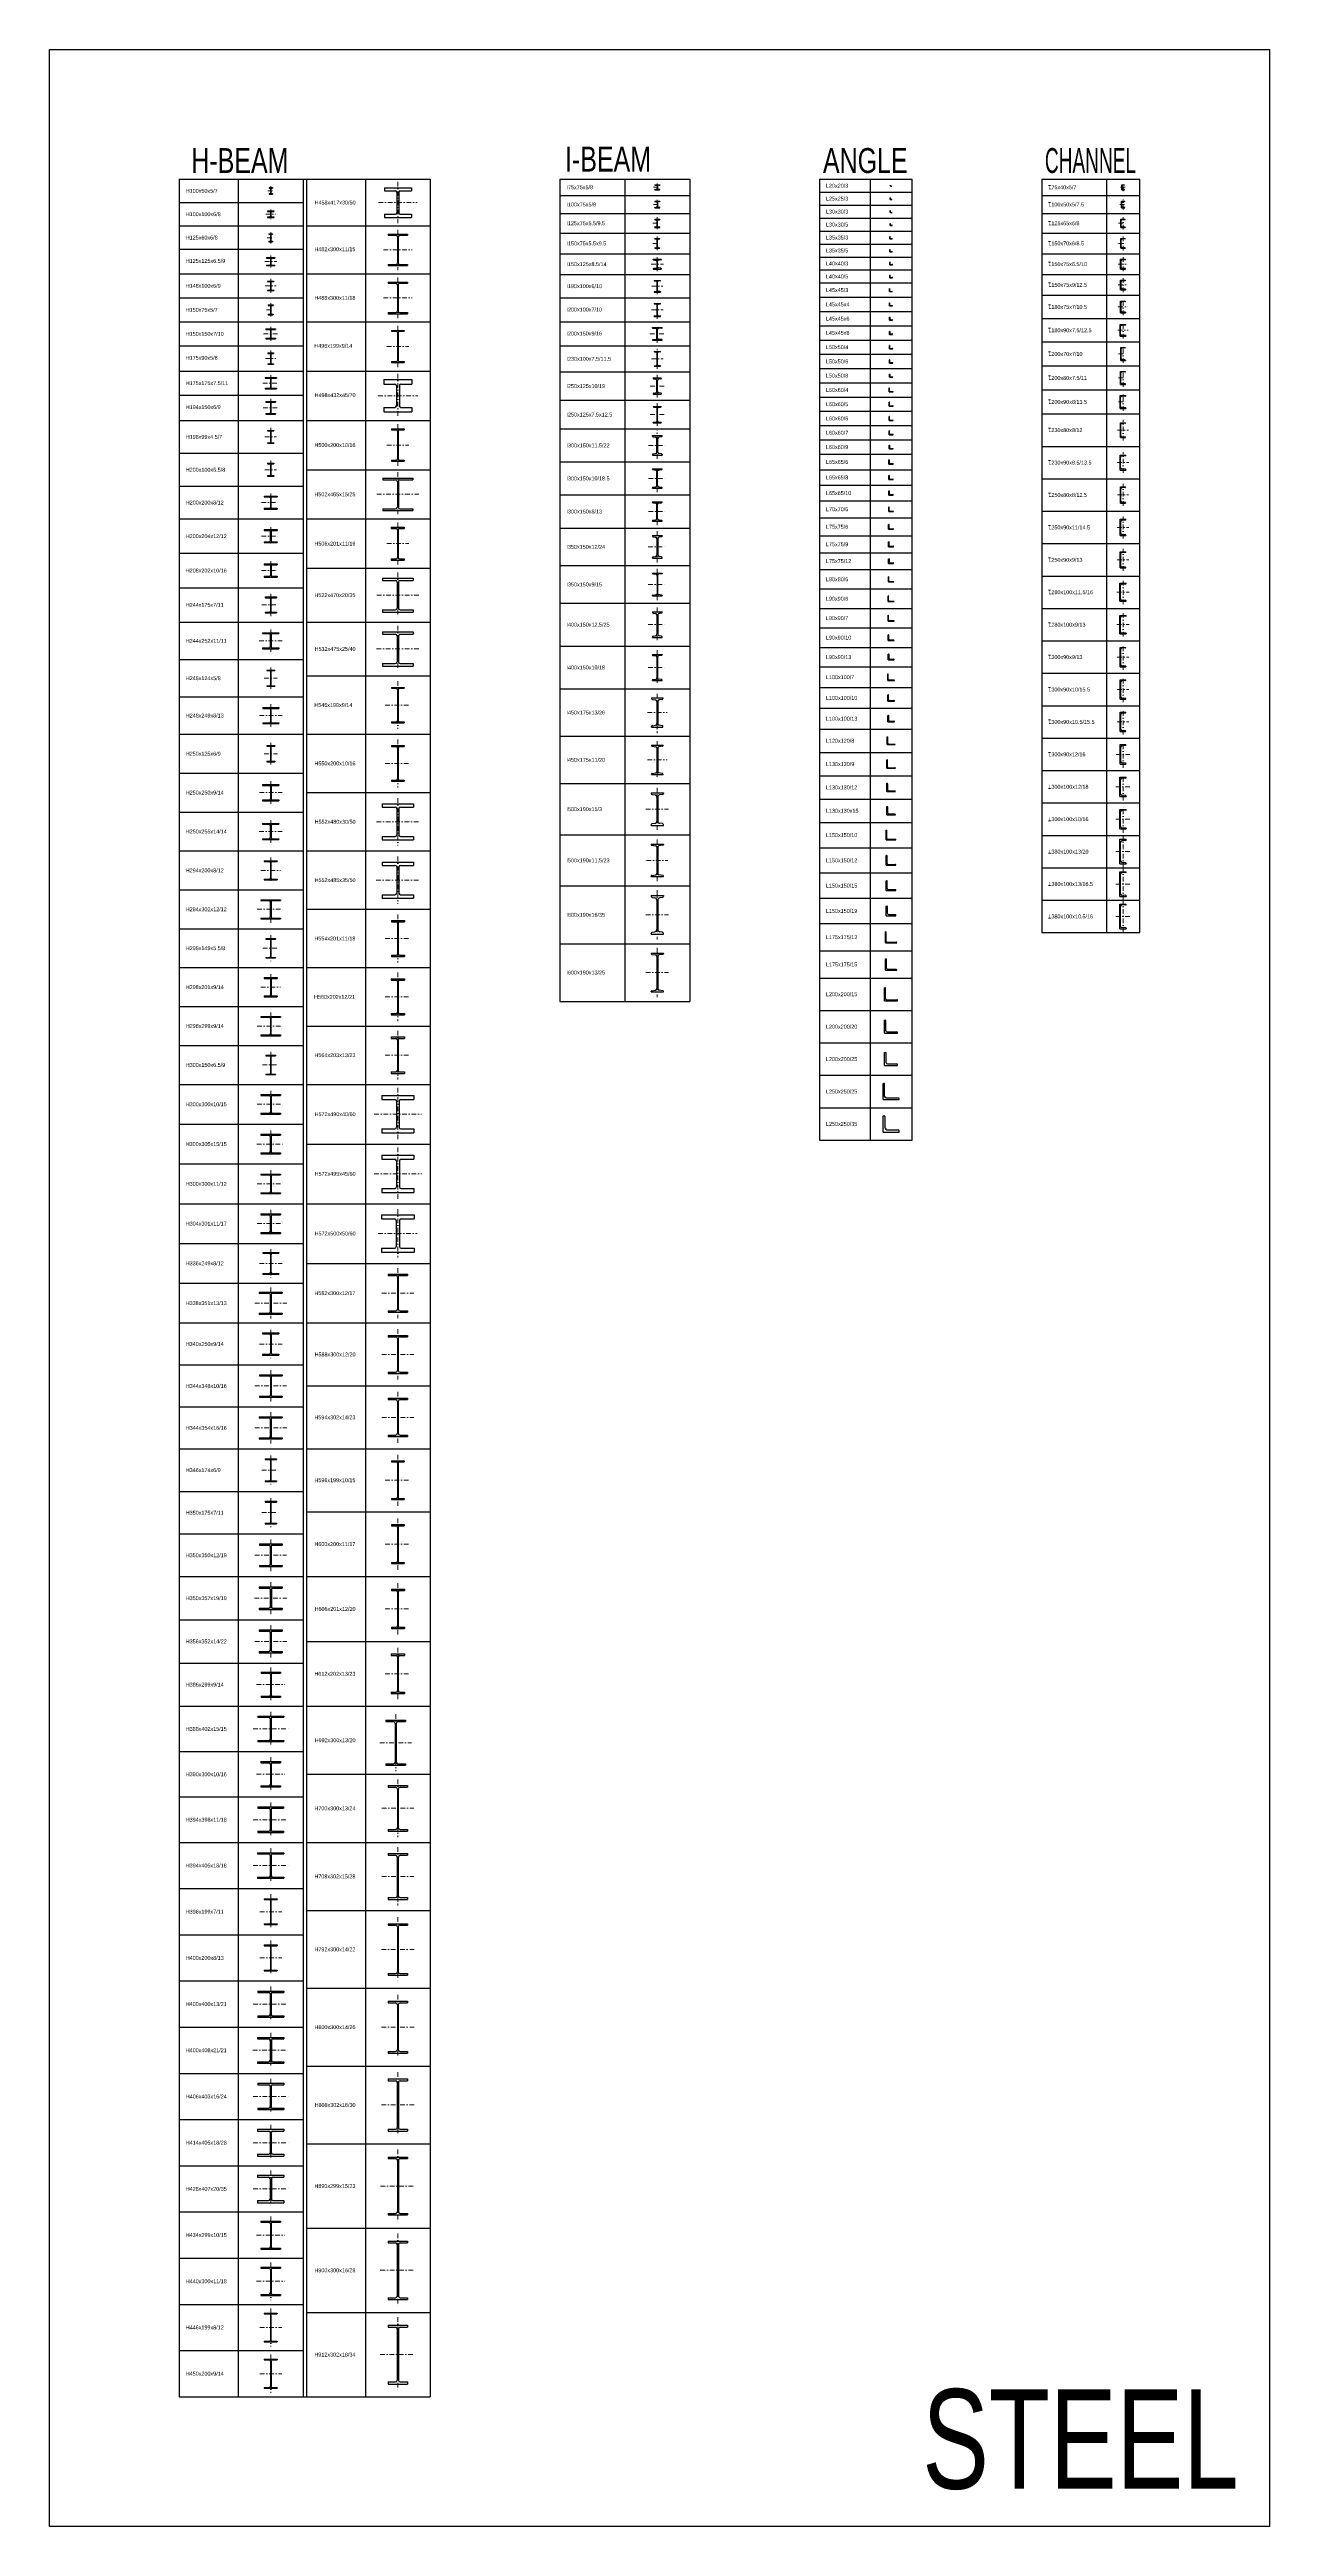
# Model space of a CAD drawing. Extents: x 0 to 90799, y 0 to 77868.
# Drawn here: x 71991 to 90799, y 39668 to 77868 of the extents above; entities that cross this region are included whole.
import ezdxf
from ezdxf.enums import TextEntityAlignment as Align

# ---------------------------------------------------------------- set-up
doc = ezdxf.new("R2010")
doc.units = 0
doc.header["$LTSCALE"] = 30
doc.header["$MEASUREMENT"] = 0
doc.linetypes.add('DGN Style 4', pattern=[4.8, 2.4, -1.2, 0, -1.2])
doc.layers.add('L(c)', color=1, linetype='DGN Style 4', lineweight=5)
doc.layers.add('L(txt)', color=2, linetype='Continuous', lineweight=13)
doc.styles.add('Style-ENGINEERING', font='ENGINEERING.shx')

# ---------------------------------------------------------------- blocks, each defined once
blk = doc.blocks.new('*U518')
for p, q in [((-10, -10), (-10, 10)), ((-10, 10), (-9, 10)), ((-7, -3), (-7, 8)), ((-10, -10), (10, -10)), ((-3, -7), (8, -7)), ((10, -10), (10, -9))]:
    blk.add_line(p, q)
for centre, radius, start, end in [((-9, 8), 2, 0, 90), ((-3, -3), 4, 180, 270), ((8, -9), 2, 0, 90)]:
    blk.add_arc(centre, radius, start, end)
blk = doc.blocks.new('*U519')
for p, q in [((-13, -13), (-13, 12)), ((-13, 12), (-12, 12)), ((-10, -6), (-10, 10)), ((-13, -13), (12, -13)), ((-6, -10), (10, -10)), ((12, -13), (12, -12))]:
    blk.add_line(p, q)
for centre, radius, start, end in [((-12, 10), 2, 0, 90), ((-6, -6), 4, 180, 270), ((10, -12), 2, 0, 90)]:
    blk.add_arc(centre, radius, start, end)
blk = doc.blocks.new('*U520')
for p, q in [((-15, -15), (-15, 15)), ((-15, 15), (-14, 15)), ((-12, -8), (-12, 13)), ((-15, -15), (15, -15)), ((-8, -12), (13, -12)), ((15, -15), (15, -14))]:
    blk.add_line(p, q)
for centre, radius, start, end in [((-14, 13), 2, 0, 90), ((-8, -8), 4, 180, 270), ((13, -14), 2, 0, 90)]:
    blk.add_arc(centre, radius, start, end)
blk = doc.blocks.new('*U521')
for p, q in [((-15, -15), (-15, 15)), ((-15, 15), (-13, 15)), ((-10, -6), (-10, 12)), ((-15, -15), (15, -15)), ((-6, -10), (12, -10)), ((15, -15), (15, -13))]:
    blk.add_line(p, q)
for centre, radius, start, end in [((-13, 12), 3, 0, 90), ((-6, -6), 4, 180, 270), ((12, -13), 3, 0, 90)]:
    blk.add_arc(centre, radius, start, end)
blk = doc.blocks.new('*U522')
for p, q in [((-18, -18), (-18, 17)), ((-18, 17), (-17, 17)), ((-15, -10), (-15, 15)), ((-18, -18), (17, -18)), ((-10, -15), (15, -15)), ((17, -18), (17, -17))]:
    blk.add_line(p, q)
for centre, radius, start, end in [((-17, 15), 2, 0, 90), ((-10, -10), 4.5, 180, 270), ((15, -17), 2, 0, 90)]:
    blk.add_arc(centre, radius, start, end)
blk = doc.blocks.new('*U523')
for p, q in [((-18, -18), (-18, 17)), ((-18, 17), (-16, 17)), ((-13, -8), (-13, 14)), ((-18, -18), (17, -18)), ((-8, -13), (14, -13)), ((17, -18), (17, -16))]:
    blk.add_line(p, q)
for centre, radius, start, end in [((-16, 14), 3, 0, 90), ((-8, -8), 4.5, 180, 270), ((14, -16), 3, 0, 90)]:
    blk.add_arc(centre, radius, start, end)
blk = doc.blocks.new('*U524')
for p, q in [((-20, 20), (-19, 20)), ((-20, -20), (-20, 20)), ((-17, -13), (-17, 18)), ((-20, -20), (20, -20)), ((-13, -17), (18, -17)), ((20, -20), (20, -19))]:
    blk.add_line(p, q)
for centre, radius, start, end in [((-19, 18), 2, 0, 90), ((-13, -13), 4.5, 180, 270), ((18, -19), 2, 0, 90)]:
    blk.add_arc(centre, radius, start, end)
blk = doc.blocks.new('*U525')
for p, q in [((-20, 20), (-18, 20)), ((-20, -20), (-20, 20)), ((-15, -11), (-15, 17)), ((-20, -20), (20, -20)), ((-11, -15), (17, -15)), ((20, -20), (20, -18))]:
    blk.add_line(p, q)
for centre, radius, start, end in [((-18, 17), 3, 0, 90), ((-11, -11), 4.5, 180, 270), ((17, -18), 3, 0, 90)]:
    blk.add_arc(centre, radius, start, end)
blk = doc.blocks.new('*U526')
for p, q in [((-23, -23), (-23, 22)), ((-20, -13), (-20, 19)), ((-23, -23), (22, -23)), ((-13, -20), (19, -20))]:
    blk.add_line(p, q)
for centre, radius, start, end in [((-23, 19), 3, 0, 90), ((-13, -13), 6.5, 180, 270), ((19, -23), 3, 0, 90)]:
    blk.add_arc(centre, radius, start, end)
blk = doc.blocks.new('*U527')
for p, q in [((-23, -23), (-23, 22)), ((-23, 22), (-22, 22)), ((-19, -12), (-19, 19)), ((-23, -23), (22, -23)), ((-12, -19), (19, -19)), ((22, -23), (22, -22))]:
    blk.add_line(p, q)
for centre, radius, start, end in [((-22, 19), 3, 0, 90), ((-12, -12), 6.5, 180, 270), ((19, -22), 3, 0, 90)]:
    blk.add_arc(centre, radius, start, end)
blk = doc.blocks.new('*U528')
for p, q in [((-23, -23), (-23, 22)), ((-23, 22), (-21, 22)), ((-17, -10), (-17, 18)), ((-23, -23), (22, -23)), ((-10, -17), (18, -17)), ((22, -23), (22, -21))]:
    blk.add_line(p, q)
for centre, radius, start, end in [((-21, 18), 4.5, 0, 90), ((-10, -10), 6.5, 180, 270), ((18, -21), 4.5, 0, 90)]:
    blk.add_arc(centre, radius, start, end)
blk = doc.blocks.new('*U529')
for p, q in [((-23, -23), (-23, 22)), ((-23, 22), (-19, 22)), ((-15, -8), (-15, 18)), ((-23, -23), (22, -23)), ((-8, -15), (18, -15)), ((22, -23), (22, -19))]:
    blk.add_line(p, q)
for centre, radius, start, end in [((-19, 18), 4.5, 0, 90), ((-8, -8), 6.5, 180, 270), ((18, -19), 4.5, 0, 90)]:
    blk.add_arc(centre, radius, start, end)
blk = doc.blocks.new('*U530')
for p, q in [((-25, -25), (-25, 25)), ((-25, 25), (-24, 25)), ((-21, -15), (-21, 22)), ((-25, -25), (25, -25)), ((-15, -21), (22, -21)), ((25, -25), (25, -24))]:
    blk.add_line(p, q)
for centre, radius, start, end in [((-24, 22), 3, 0, 90), ((-15, -15), 6.5, 180, 270), ((22, -24), 3, 0, 90)]:
    blk.add_arc(centre, radius, start, end)
blk = doc.blocks.new('*U531')
for p, q in [((-25, -25), (-25, 25)), ((-25, 25), (-24, 25)), ((-19, -13), (-19, 20)), ((-25, -25), (25, -25)), ((-13, -19), (20, -19)), ((25, -25), (25, -24))]:
    blk.add_line(p, q)
for centre, radius, start, end in [((-24, 20), 4.5, 0, 90), ((-13, -13), 6.5, 180, 270), ((20, -24), 4.5, 0, 90)]:
    blk.add_arc(centre, radius, start, end)
blk = doc.blocks.new('*U532')
for p, q in [((-25, -25), (-25, 25)), ((-25, 25), (-22, 25)), ((-17, -11), (-17, 20)), ((-25, -25), (25, -25)), ((-11, -17), (20, -17)), ((25, -25), (25, -22))]:
    blk.add_line(p, q)
for centre, radius, start, end in [((-22, 20), 4.5, 0, 90), ((-11, -11), 6.5, 180, 270), ((20, -22), 4.5, 0, 90)]:
    blk.add_arc(centre, radius, start, end)
blk = doc.blocks.new('*U533')
for p, q in [((-30, 30), (-29, 30)), ((-30, -30), (-30, 30)), ((-26, -20), (-26, 27)), ((-30, -30), (30, -30)), ((-20, -26), (27, -26)), ((30, -30), (30, -29))]:
    blk.add_line(p, q)
for centre, radius, start, end in [((-29, 27), 3, 0, 90), ((-20, -20), 6.5, 180, 270), ((27, -29), 3, 0, 90)]:
    blk.add_arc(centre, radius, start, end)
blk = doc.blocks.new('*U534')
for p, q in [((-30, 30), (-29, 30)), ((-30, -30), (-30, 30)), ((-26, -20), (-26, 27)), ((-30, -30), (30, -30)), ((-20, -26), (27, -26)), ((30, -30), (30, -29))]:
    blk.add_line(p, q)
for centre, radius, start, end in [((-29, 27), 3, 0, 90), ((-20, -20), 6.5, 180, 270), ((27, -29), 3, 0, 90)]:
    blk.add_arc(centre, radius, start, end)
blk = doc.blocks.new('*U535')
for p, q in [((-30, -30), (-30, 30)), ((-30, 30), (-29, 30)), ((-24, -18), (-24, 25)), ((-30, -30), (30, -30)), ((-18, -24), (25, -24)), ((30, -30), (30, -29))]:
    blk.add_line(p, q)
for centre, radius, start, end in [((-29, 25), 4.5, 0, 90), ((-18, -18), 6.5, 180, 270), ((25, -29), 4.5, 0, 90)]:
    blk.add_arc(centre, radius, start, end)
blk = doc.blocks.new('*U536')
for p, q in [((-30, 30), (-28, 30)), ((-30, -30), (-30, 30)), ((-23, -17), (-23, 25)), ((-30, -30), (30, -30)), ((-17, -23), (25, -23)), ((30, -30), (30, -28))]:
    blk.add_line(p, q)
for centre, radius, start, end in [((-28, 25), 4.5, 0, 90), ((-17, -17), 6.5, 180, 270), ((25, -28), 4.5, 0, 90)]:
    blk.add_arc(centre, radius, start, end)
blk = doc.blocks.new('*U537')
for p, q in [((-30, 30), (-26, 30)), ((-30, -30), (-30, 30)), ((-21, -15), (-21, 25)), ((-30, -30), (30, -30)), ((-15, -21), (25, -21)), ((30, -30), (30, -26))]:
    blk.add_line(p, q)
for centre, radius, start, end in [((-26, 25), 4.5, 0, 90), ((-15, -15), 6.5, 180, 270), ((25, -26), 4.5, 0, 90)]:
    blk.add_arc(centre, radius, start, end)
blk = doc.blocks.new('*U538')
for p, q in [((-33, -33), (-33, 32)), ((-33, 32), (-31, 32)), ((-27, -18), (-27, 28)), ((-33, -33), (32, -33)), ((-18, -27), (28, -27)), ((32, -33), (32, -31))]:
    blk.add_line(p, q)
for centre, radius, start, end in [((-31, 28), 4, 0, 90), ((-18, -18), 8.5, 180, 270), ((28, -31), 4, 0, 90)]:
    blk.add_arc(centre, radius, start, end)
blk = doc.blocks.new('*U539')
for p, q in [((-33, 32), (-31, 32)), ((-33, -33), (-33, 32)), ((-25, -16), (-25, 26)), ((-33, -33), (32, -33)), ((-16, -25), (26, -25)), ((32, -33), (32, -31))]:
    blk.add_line(p, q)
for centre, radius, start, end in [((-31, 26), 6, 0, 90), ((-16, -16), 8.5, 180, 270), ((26, -31), 6, 0, 90)]:
    blk.add_arc(centre, radius, start, end)
blk = doc.blocks.new('*U540')
for p, q in [((-33, 32), (-29, 32)), ((-33, -33), (-33, 32)), ((-23, -14), (-23, 26)), ((-33, -33), (32, -33)), ((-14, -23), (26, -23)), ((32, -33), (32, -29))]:
    blk.add_line(p, q)
for centre, radius, start, end in [((-29, 26), 6, 0, 90), ((-14, -14), 8.5, 180, 270), ((26, -29), 6, 0, 90)]:
    blk.add_arc(centre, radius, start, end)
blk = doc.blocks.new('*U541')
for p, q in [((-35, 35), (-33, 35)), ((-35, -35), (-35, 35)), ((-29, -21), (-29, 31)), ((-35, -35), (35, -35)), ((-21, -29), (31, -29)), ((35, -35), (35, -33))]:
    blk.add_line(p, q)
for centre, radius, start, end in [((-33, 31), 4, 0, 90), ((-21, -21), 8.5, 180, 270), ((31, -33), 4, 0, 90)]:
    blk.add_arc(centre, radius, start, end)
blk = doc.blocks.new('*U542')
for p, q in [((-38, 37), (-36, 37)), ((-38, -38), (-38, 37)), ((-32, -23), (-32, 33)), ((-38, -38), (37, -38)), ((-23, -32), (33, -32)), ((37, -38), (37, -36))]:
    blk.add_line(p, q)
for centre, radius, start, end in [((-36, 33), 4, 0, 90), ((-23, -23), 8.5, 180, 270), ((33, -36), 4, 0, 90)]:
    blk.add_arc(centre, radius, start, end)
blk = doc.blocks.new('*U543')
for p, q in [((-38, -38), (-38, 37)), ((-38, 37), (-35, 37)), ((-29, -20), (-29, 31)), ((-38, -38), (37, -38)), ((-20, -29), (31, -29)), ((37, -38), (37, -35))]:
    blk.add_line(p, q)
for centre, radius, start, end in [((-35, 31), 6, 0, 90), ((-20, -20), 8.5, 180, 270), ((31, -35), 6, 0, 90)]:
    blk.add_arc(centre, radius, start, end)
blk = doc.blocks.new('*U544')
for p, q in [((-38, -38), (-38, 37)), ((-38, 37), (-32, 37)), ((-26, -17), (-26, 31)), ((-38, -38), (37, -38)), ((-17, -26), (31, -26)), ((37, -38), (37, -32))]:
    blk.add_line(p, q)
for centre, radius, start, end in [((-32, 31), 6, 0, 90), ((-17, -17), 8.5, 180, 270), ((31, -32), 6, 0, 90)]:
    blk.add_arc(centre, radius, start, end)
blk = doc.blocks.new('*U545')
for p, q in [((-40, 40), (-38, 40)), ((-40, -40), (-40, 40)), ((-34, -25), (-34, 36)), ((-40, -40), (40, -40)), ((-25, -34), (36, -34)), ((40, -40), (40, -38))]:
    blk.add_line(p, q)
for centre, radius, start, end in [((-38, 36), 4, 0, 90), ((-25, -25), 8.5, 180, 270), ((36, -38), 4, 0, 90)]:
    blk.add_arc(centre, radius, start, end)
blk = doc.blocks.new('*U546')
for p, q in [((-45, 45), (-44, 45)), ((-45, -45), (-45, 45)), ((-39, -29), (-39, 40)), ((-45, -45), (45, -45)), ((-29, -39), (40, -39)), ((45, -45), (45, -44))]:
    blk.add_line(p, q)
for centre, radius, start, end in [((-44, 40), 5, 0, 90), ((-29, -29), 10, 180, 270), ((40, -44), 5, 0, 90)]:
    blk.add_arc(centre, radius, start, end)
blk = doc.blocks.new('*U547')
for p, q in [((-45, -45), (-45, 45)), ((-45, 45), (-43, 45)), ((-38, -28), (-38, 40)), ((-45, -45), (45, -45)), ((-28, -38), (40, -38)), ((45, -45), (45, -43))]:
    blk.add_line(p, q)
for centre, radius, start, end in [((-43, 40), 5, 0, 90), ((-28, -28), 10, 180, 270), ((40, -43), 5, 0, 90)]:
    blk.add_arc(centre, radius, start, end)
blk = doc.blocks.new('*U548')
for p, q in [((-45, 45), (-42, 45)), ((-45, -45), (-45, 45)), ((-35, -25), (-35, 38)), ((-45, -45), (45, -45)), ((-25, -35), (38, -35)), ((45, -45), (45, -42))]:
    blk.add_line(p, q)
for centre, radius, start, end in [((-42, 38), 7, 0, 90), ((-25, -25), 10, 180, 270), ((38, -42), 7, 0, 90)]:
    blk.add_arc(centre, radius, start, end)
blk = doc.blocks.new('*U549')
for p, q in [((-45, 45), (-39, 45)), ((-45, -45), (-45, 45)), ((-32, -22), (-32, 38)), ((-45, -45), (45, -45)), ((-22, -32), (38, -32)), ((45, -45), (45, -39))]:
    blk.add_line(p, q)
for centre, radius, start, end in [((-39, 38), 7, 0, 90), ((-22, -22), 10, 180, 270), ((38, -39), 7, 0, 90)]:
    blk.add_arc(centre, radius, start, end)
blk = doc.blocks.new('*U550')
for p, q in [((-50, 50), (-48, 50)), ((-50, -50), (-50, 50)), ((-43, -33), (-43, 45)), ((-50, -50), (50, -50)), ((-33, -43), (45, -43)), ((50, -50), (50, -48))]:
    blk.add_line(p, q)
for centre, radius, start, end in [((-48, 45), 5, 0, 90), ((-33, -33), 10, 180, 270), ((45, -48), 5, 0, 90)]:
    blk.add_arc(centre, radius, start, end)
blk = doc.blocks.new('*U551')
for p, q in [((-50, 50), (-47, 50)), ((-50, -50), (-50, 50)), ((-40, -30), (-40, 43)), ((-50, -50), (50, -50)), ((-30, -40), (43, -40)), ((50, -50), (50, -47))]:
    blk.add_line(p, q)
for centre, radius, start, end in [((-47, 43), 7, 0, 90), ((-30, -30), 10, 180, 270), ((43, -47), 7, 0, 90)]:
    blk.add_arc(centre, radius, start, end)
blk = doc.blocks.new('*U552')
for p, q in [((-50, 50), (-44, 50)), ((-50, -50), (-50, 50)), ((-37, -27), (-37, 43)), ((-50, -50), (50, -50)), ((-27, -37), (43, -37)), ((50, -50), (50, -44))]:
    blk.add_line(p, q)
for centre, radius, start, end in [((-44, 43), 7, 0, 90), ((-27, -27), 10, 180, 270), ((43, -44), 7, 0, 90)]:
    blk.add_arc(centre, radius, start, end)
blk = doc.blocks.new('*U553')
for p, q in [((-60, 60), (-57, 60)), ((-60, -60), (-60, 60)), ((-52, -40), (-52, 55)), ((-60, -60), (60, -60)), ((-40, -52), (55, -52)), ((60, -60), (60, -57))]:
    blk.add_line(p, q)
for centre, radius, start, end in [((-57, 55), 5, 0, 90), ((-40, -40), 12, 180, 270), ((55, -57), 5, 0, 90)]:
    blk.add_arc(centre, radius, start, end)
blk = doc.blocks.new('*U554')
for p, q in [((-65, 65), (-62, 65)), ((-65, -65), (-65, 65)), ((-56, -44), (-56, 59)), ((-65, -65), (65, -65)), ((-44, -56), (59, -56)), ((65, -65), (65, -62))]:
    blk.add_line(p, q)
for centre, radius, start, end in [((-62, 59), 6, 0, 90), ((-44, -44), 12, 180, 270), ((59, -62), 6, 0, 90)]:
    blk.add_arc(centre, radius, start, end)
blk = doc.blocks.new('*U555')
for p, q in [((-65, 65), (-62, 65)), ((-65, -65), (-65, 65)), ((-53, -41), (-53, 56)), ((-65, -65), (65, -65)), ((-41, -53), (56, -53)), ((65, -65), (65, -62))]:
    blk.add_line(p, q)
for centre, radius, start, end in [((-62, 56), 8.5, 0, 90), ((-41, -41), 12, 180, 270), ((56, -62), 8.5, 0, 90)]:
    blk.add_arc(centre, radius, start, end)
blk = doc.blocks.new('*U556')
for p, q in [((-65, 65), (-59, 65)), ((-65, -65), (-65, 65)), ((-50, -38), (-50, 56)), ((-65, -65), (65, -65)), ((-38, -50), (56, -50)), ((65, -65), (65, -59))]:
    blk.add_line(p, q)
for centre, radius, start, end in [((-59, 56), 8.5, 0, 90), ((-38, -38), 12, 180, 270), ((56, -59), 8.5, 0, 90)]:
    blk.add_arc(centre, radius, start, end)
blk = doc.blocks.new('*U557')
for p, q in [((-75, 75), (-72, 75)), ((-75, -75), (-75, 75)), ((-65, -51), (-65, 68)), ((-75, -75), (75, -75)), ((-51, -65), (68, -65)), ((75, -75), (75, -72))]:
    blk.add_line(p, q)
for centre, radius, start, end in [((-72, 68), 7, 0, 90), ((-51, -51), 14, 180, 270), ((68, -72), 7, 0, 90)]:
    blk.add_arc(centre, radius, start, end)
blk = doc.blocks.new('*U558')
for p, q in [((-75, 75), (-70, 75)), ((-75, -75), (-75, 75)), ((-63, -49), (-63, 68)), ((-75, -75), (75, -75)), ((-49, -63), (68, -63)), ((75, -75), (75, -70))]:
    blk.add_line(p, q)
for centre, radius, start, end in [((-70, 68), 7, 0, 90), ((-49, -49), 14, 180, 270), ((68, -70), 7, 0, 90)]:
    blk.add_arc(centre, radius, start, end)
blk = doc.blocks.new('*U559')
for p, q in [((-75, 75), (-70, 75)), ((-75, -75), (-75, 75)), ((-60, -46), (-60, 65)), ((-75, -75), (75, -75)), ((-46, -60), (65, -60)), ((75, -75), (75, -70))]:
    blk.add_line(p, q)
for centre, radius, start, end in [((-70, 65), 10, 0, 90), ((-46, -46), 14, 180, 270), ((65, -70), 10, 0, 90)]:
    blk.add_arc(centre, radius, start, end)
blk = doc.blocks.new('*U560')
for p, q in [((-75, 75), (-66, 75)), ((-75, -75), (-75, 75)), ((-56, -42), (-56, 65)), ((-75, -75), (75, -75)), ((-42, -56), (65, -56)), ((75, -75), (75, -66))]:
    blk.add_line(p, q)
for centre, radius, start, end in [((-66, 65), 10, 0, 90), ((-42, -42), 14, 180, 270), ((65, -66), 10, 0, 90)]:
    blk.add_arc(centre, radius, start, end)
blk = doc.blocks.new('*U561')
for p, q in [((-88, 87), (-87, 87)), ((-88, -88), (-88, 87)), ((-76, -61), (-76, 76)), ((-88, -88), (87, -88)), ((-61, -76), (76, -76)), ((87, -88), (87, -87))]:
    blk.add_line(p, q)
for centre, radius, start, end in [((-87, 76), 11, 0, 90), ((-61, -61), 15, 180, 270), ((76, -87), 11, 0, 90)]:
    blk.add_arc(centre, radius, start, end)
blk = doc.blocks.new('*U562')
for p, q in [((-88, 87), (-84, 87)), ((-88, -88), (-88, 87)), ((-73, -58), (-73, 76)), ((-88, -88), (87, -88)), ((-58, -73), (76, -73)), ((87, -88), (87, -84))]:
    blk.add_line(p, q)
for centre, radius, start, end in [((-84, 76), 11, 0, 90), ((-58, -58), 15, 180, 270), ((76, -84), 11, 0, 90)]:
    blk.add_arc(centre, radius, start, end)
blk = doc.blocks.new('*U563')
for p, q in [((-100, 100), (-97, 100)), ((-100, -100), (-100, 100)), ((-85, -68), (-85, 88)), ((-100, -100), (100, -100)), ((-68, -85), (88, -85)), ((100, -100), (100, -97))]:
    blk.add_line(p, q)
for centre, radius, start, end in [((-97, 88), 12, 0, 90), ((-68, -68), 17, 180, 270), ((88, -97), 12, 0, 90)]:
    blk.add_arc(centre, radius, start, end)
blk = doc.blocks.new('*U564')
for p, q in [((-100, 100), (-92, 100)), ((-100, -100), (-100, 100)), ((-80, -63), (-80, 88)), ((-100, -100), (100, -100)), ((-63, -80), (88, -80)), ((100, -100), (100, -92))]:
    blk.add_line(p, q)
for centre, radius, start, end in [((-92, 88), 12, 0, 90), ((-63, -63), 17, 180, 270), ((88, -92), 12, 0, 90)]:
    blk.add_arc(centre, radius, start, end)
blk = doc.blocks.new('*U565')
for p, q in [((-100, 100), (-87, 100)), ((-100, -100), (-100, 100)), ((-75, -58), (-75, 88)), ((-100, -100), (100, -100)), ((-58, -75), (88, -75)), ((100, -100), (100, -87))]:
    blk.add_line(p, q)
for centre, radius, start, end in [((-87, 88), 12, 0, 90), ((-58, -58), 17, 180, 270), ((88, -87), 12, 0, 90)]:
    blk.add_arc(centre, radius, start, end)
blk = doc.blocks.new('*U566')
for p, q in [((-125, 125), (-112, 125)), ((-125, -125), (-125, 125)), ((-100, -76), (-100, 113)), ((-125, -125), (125, -125)), ((-76, -100), (113, -100)), ((125, -125), (125, -112))]:
    blk.add_line(p, q)
for centre, radius, start, end in [((-112, 113), 12, 0, 90), ((-76, -76), 24, 180, 270), ((113, -112), 12, 0, 90)]:
    blk.add_arc(centre, radius, start, end)
blk = doc.blocks.new('*U567')
for p, q in [((-125, 125), (-108, 125)), ((-125, -125), (-125, 125)), ((-90, -66), (-90, 107)), ((-125, -125), (125, -125)), ((-66, -90), (107, -90)), ((125, -125), (125, -108))]:
    blk.add_line(p, q)
for centre, radius, start, end in [((-108, 107), 18, 0, 90), ((-66, -66), 24, 180, 270), ((107, -108), 18, 0, 90)]:
    blk.add_arc(centre, radius, start, end)
blk = doc.blocks.new('*U568')
for p, q in [((-20, 37), (20, 37)), ((-20, -38), (-20, 37)), ((-15, -22), (-15, 22)), ((16, 32), (-8, 30)), ((20, 36), (20, 37)), ((-20, -38), (20, -38)), ((16, -32), (-8, -30)), ((20, -38), (20, -36))]:
    blk.add_line(p, q)
for centre, radius, start, end in [((-7, 22), 8, 94.9909, 180), ((16, 36), 4, 274.9854, 0), ((-7, -22), 8, 180, 265.0097), ((16, -36), 4, 0, 85.0146)]:
    blk.add_arc(centre, radius, start, end)
blk = doc.blocks.new('*U569')
for p, q in [((-25, 50), (25, 50)), ((-25, -50), (-25, 50)), ((-20, -33), (-20, 33)), ((21, 44), (-13, 41)), ((25, 48), (25, 50)), ((-25, -50), (25, -50)), ((21, -44), (-13, -41)), ((25, -50), (25, -48))]:
    blk.add_line(p, q)
for centre, radius, start, end in [((-12, 33), 8, 95.0032, 180), ((21, 48), 4, 275.0038, 0), ((-12, -33), 8, 180, 264.9968), ((21, -48), 4, 0, 84.9983)]:
    blk.add_arc(centre, radius, start, end)
blk = doc.blocks.new('*U570')
for p, q in [((-33, 62), (32, 62)), ((-33, -63), (-33, 62)), ((-27, -45), (-27, 45)), ((-19, 53), (29, 57)), ((32, 61), (32, 62)), ((-33, -63), (32, -63)), ((-19, -53), (29, -57)), ((32, -61), (32, -63))]:
    blk.add_line(p, q)
for centre, radius, start, end in [((-19, 45), 8, 94.9955, 180), ((28, 61), 4, 274.9955, 0), ((-19, -45), 8, 180, 265.0045), ((28, -61), 4, 0, 85.0045)]:
    blk.add_arc(centre, radius, start, end)
blk = doc.blocks.new('*U571')
for p, q in [((-35, 75), (35, 75)), ((-35, -75), (-35, 75)), ((-29, -55), (-29, 55)), ((31, 69), (-21, 64)), ((35, 73), (35, 75)), ((-35, -75), (35, -75)), ((31, -69), (-21, -64)), ((35, -73), (35, -75)), ((35, -73), (35, -75))]:
    blk.add_line(p, q)
for centre, radius, start, end in [((-20, 55), 9, 94.9999, 180), ((30, 73), 4.5, 274.9994, 0), ((-20, -55), 9, 180, 265.0001), ((30, -73), 4.5, 0, 84.9987)]:
    blk.add_arc(centre, radius, start, end)
blk = doc.blocks.new('*U572')
for p, q in [((-38, 75), (37, 75)), ((-38, -75), (-38, 75)), ((-31, -53), (-31, 53)), ((33, 68), (-22, 63)), ((37, 73), (37, 75)), ((-38, -75), (37, -75)), ((33, -68), (-22, -63)), ((37, -75), (37, -73))]:
    blk.add_line(p, q)
for centre, radius, start, end in [((-21, 53), 10, 94.9983, 180), ((32, 73), 5, 274.9999, 0), ((-21, -53), 10, 180, 265.0017), ((32, -73), 5, 0, 85.0001)]:
    blk.add_arc(centre, radius, start, end)
blk = doc.blocks.new('*U573')
for p, q in [((-38, 75), (37, 75)), ((-38, -75), (-38, 75)), ((-29, -46), (-29, 46)), ((31, 65), (-15, 61)), ((37, 72), (37, 75)), ((-38, -75), (37, -75)), ((31, -65), (-15, -61)), ((37, -72), (37, -75))]:
    blk.add_line(p, q)
for centre, radius, start, end in [((-14, 46), 15, 94.9896, 180), ((30, 72), 7.5, 274.991, 0), ((-14, -46), 15, 180, 265.0104), ((30, -72), 7.5, 0, 85.009)]:
    blk.add_arc(centre, radius, start, end)
blk = doc.blocks.new('*U574')
for p, q in [((-38, 90), (37, 90)), ((-38, -90), (-38, 90)), ((-31, -66), (-31, 66)), ((32, 82), (-20, 77)), ((37, 88), (37, 90)), ((-38, -90), (37, -90)), ((32, -82), (-20, -77)), ((37, -88), (37, -90))]:
    blk.add_line(p, q)
for centre, radius, start, end in [((-20, 66), 11, 94.992, 180), ((32, 88), 5.5, 274.9872, 0), ((-20, -66), 11, 180, 265.008), ((32, -88), 5.5, 0, 85.0128)]:
    blk.add_arc(centre, radius, start, end)
blk = doc.blocks.new('*U575')
for p, q in [((-45, 90), (45, 90)), ((-45, -90), (-45, 90)), ((-38, -62), (-38, 62)), ((39, 81), (-26, 75)), ((45, 87), (45, 90)), ((-45, -90), (45, -90)), ((39, -81), (-26, -75)), ((45, -87), (45, -90))]:
    blk.add_line(p, q)
for centre, radius, start, end in [((-25, 62), 13, 95, 180), ((38, 87), 6.5, 274.9989, 0), ((-25, -62), 13, 180, 265), ((38, -87), 6.5, 0, 85.0011)]:
    blk.add_arc(centre, radius, start, end)
blk = doc.blocks.new('*U576')
for p, q in [((-35, 100), (35, 100)), ((-35, -100), (-35, 100)), ((-28, -77), (-28, 77)), ((30, 92), (-18, 88)), ((35, 98), (35, 100)), ((-35, -100), (35, -100)), ((30, -92), (-18, -88)), ((35, -98), (35, -100))]:
    blk.add_line(p, q)
for centre, radius, start, end in [((-17, 77), 11, 94.9995, 180), ((29, 98), 5.5, 275.0005, 0), ((-17, -77), 11, 180, 265.0005), ((29, -98), 5.5, 0, 84.9995)]:
    blk.add_arc(centre, radius, start, end)
blk = doc.blocks.new('*U577')
for p, q in [((-40, 100), (40, 100)), ((-40, -100), (-40, 100)), ((-33, -75), (-33, 75)), ((35, 92), (-22, 87)), ((40, 100), (40, 98)), ((-40, -100), (40, -100)), ((35, -92), (-22, -87)), ((40, -100), (40, -98))]:
    blk.add_line(p, q)
for centre, radius, start, end in [((-21, 75), 12, 94.9977, 180), ((34, 98), 6, 274.9954, 0), ((-21, -75), 12, 180, 265.0023), ((34, -98), 6, 0, 85.0046)]:
    blk.add_arc(centre, radius, start, end)
blk = doc.blocks.new('*U578')
for p, q in [((-45, 100), (45, 100)), ((-45, -100), (-45, 100)), ((-37, -70), (-37, 70)), ((39, 90), (-24, 84)), ((45, 96), (45, 100)), ((-45, -100), (45, -100)), ((39, -90), (-24, -84)), ((45, -97), (45, -100))]:
    blk.add_line(p, q)
for centre, radius, start, end in [((-23, 70), 14, 95.0011, 180), ((38, 96), 7, 275.0023, 0), ((-23, -70), 14, 180, 264.9989), ((38, -97), 7, 0, 84.9977)]:
    blk.add_arc(centre, radius, start, end)
blk = doc.blocks.new('*U579')
for p, q in [((-40, 115), (40, 115)), ((-40, -115), (-40, 115)), ((-32, -88), (-32, 88)), ((34, 106), (-20, 101)), ((40, 112), (40, 115)), ((-40, -115), (40, -115)), ((34, -106), (-20, -101)), ((40, -112), (40, -115))]:
    blk.add_line(p, q)
for centre, radius, start, end in [((-19, 88), 13, 95.0028, 180), ((33, 112), 6.5, 275.0009, 0), ((-19, -88), 13, 180, 264.9972), ((33, -112), 6.5, 0, 84.9991)]:
    blk.add_arc(centre, radius, start, end)
blk = doc.blocks.new('*U580')
for p, q in [((-45, 115), (45, 115)), ((-45, -115), (-45, 115)), ((-37, -84), (-37, 84)), ((38, 104), (-23, 99)), ((45, 112), (45, 115)), ((-45, -115), (45, -115)), ((38, -104), (-23, -99)), ((45, -112), (45, -115))]:
    blk.add_line(p, q)
for centre, radius, start, end in [((-22, 84), 15, 95.0068, 180), ((37, 112), 7.5, 275.0106, 0), ((-22, -84), 15, 180, 264.9932), ((37, -112), 7.5, 0, 84.9894)]:
    blk.add_arc(centre, radius, start, end)
blk = doc.blocks.new('*U581')
for p, q in [((-40, 125), (40, 125)), ((-40, -125), (-40, 125)), ((-32, -97), (-32, 97)), ((34, 115), (-19, 110)), ((40, 122), (40, 125)), ((-40, -125), (40, -125)), ((34, -115), (-19, -110)), ((40, -122), (40, -125))]:
    blk.add_line(p, q)
for centre, radius, start, end in [((-18, 97), 14, 94.998, 180), ((33, 122), 7, 274.9976, 0), ((-18, -97), 14, 180, 265.002), ((33, -122), 7, 0, 85.0024)]:
    blk.add_arc(centre, radius, start, end)
blk = doc.blocks.new('*U582')
for p, q in [((-45, 125), (45, 125)), ((-45, -125), (-45, 125)), ((-34, -91), (-34, 91)), ((37, 113), (-18, 108)), ((45, 122), (45, 125)), ((-45, -125), (45, -125)), ((37, -113), (-18, -108)), ((45, -122), (45, -125))]:
    blk.add_line(p, q)
for centre, radius, start, end in [((-17, 91), 17, 94.998, 180), ((36, 122), 8.5, 274.996, 0), ((-17, -91), 17, 180, 265.002), ((36, -122), 8.5, 0, 85.004)]:
    blk.add_arc(centre, radius, start, end)
blk = doc.blocks.new('*U583')
for p, q in [((-45, 125), (45, 125)), ((-45, -125), (-45, 125)), ((-36, -96), (-36, 96)), ((39, 115), (-23, 110)), ((45, 122), (45, 125)), ((-45, -125), (45, -125)), ((39, -115), (-23, -110)), ((45, -122), (45, -125))]:
    blk.add_line(p, q)
for centre, radius, start, end in [((-22, 96), 14, 94.997, 180), ((38, 122), 7, 274.999, 0), ((-22, -96), 14, 180, 265.003), ((38, -122), 7, 0, 85.001)]:
    blk.add_arc(centre, radius, start, end)
blk = doc.blocks.new('*U584')
for p, q in [((-50, 140), (50, 140)), ((-50, -140), (-50, 140)), ((-39, -104), (-39, 104)), ((42, 127), (-22, 122)), ((50, 136), (50, 140)), ((-50, -140), (50, -140)), ((42, -127), (-22, -122)), ((50, -136), (50, -140))]:
    blk.add_line(p, q)
for centre, radius, start, end in [((-21, 104), 18, 94.9989, 180), ((41, 136), 9, 275.001, 0), ((-21, -104), 18, 180, 265.0011), ((41, -136), 9, 0, 84.999)]:
    blk.add_arc(centre, radius, start, end)
blk = doc.blocks.new('*U585')
for p, q in [((-50, 140), (50, 140)), ((-50, -140), (-50, 140)), ((-41, -110), (-41, 110)), ((44, 130), (-28, 124)), ((50, 137), (50, 140)), ((-50, -140), (50, -140)), ((44, -130), (-28, -124)), ((50, -137), (50, -140)), ((50, -137), (50, -140))]:
    blk.add_line(p, q)
for centre, radius, start, end in [((-27, 110), 14, 95.0004, 180), ((43, 137), 7, 274.9984, 0), ((-27, -110), 14, 180, 264.9996), ((43, -137), 7, 0, 85.0016)]:
    blk.add_arc(centre, radius, start, end)
blk = doc.blocks.new('*U586')
for p, q in [((-45, 150), (45, 150)), ((-45, -150), (-45, 150)), ((-36, -121), (-36, 121)), ((39, 140), (-23, 135)), ((45, 147), (45, 150)), ((-45, -150), (45, -150)), ((39, -140), (-23, -135)), ((45, -147), (45, -150))]:
    blk.add_line(p, q)
for centre, radius, start, end in [((-22, 121), 14, 94.999, 180), ((38, 147), 7, 275.0006, 0), ((-22, -121), 14, 180, 265.001), ((38, -147), 7, 0, 84.9994)]:
    blk.add_arc(centre, radius, start, end)
blk = doc.blocks.new('*U587')
for p, q in [((-45, 150), (45, 150)), ((-45, -150), (-45, 150)), ((-35, -114), (-35, 114)), ((36, 137), (-18, 133)), ((45, 147), (45, 150)), ((-45, -150), (45, -150)), ((36, -137), (-18, -133)), ((45, -147), (45, -150))]:
    blk.add_line(p, q)
for centre, radius, start, end in [((-16, 114), 19, 94.9998, 180), ((35, 147), 9.5, 274.9989, 0), ((-16, -114), 19, 180, 265.0002), ((35, -147), 9.5, 0, 85.0011)]:
    blk.add_arc(centre, radius, start, end)
blk = doc.blocks.new('*U588')
for p, q in [((-45, 150), (45, 150)), ((-45, -150), (-45, 150)), ((-35, -114), (-35, 114)), ((36, 137), (-17, 133)), ((45, 147), (45, 150)), ((-45, -150), (45, -150)), ((36, -137), (-17, -133)), ((45, -147), (45, -150))]:
    blk.add_line(p, q)
for centre, radius, start, end in [((-16, 114), 19, 95.0016, 180), ((35, 147), 9.5, 275.0009, 0), ((-16, -114), 19, 180, 264.9984), ((35, -147), 9.5, 0, 84.9991)]:
    blk.add_arc(centre, radius, start, end)
blk = doc.blocks.new('*U589')
for p, q in [((-45, 150), (45, 150)), ((-45, -150), (-45, 150)), ((-33, -113), (-33, 113)), ((36, 137), (-16, 132)), ((45, 146), (45, 150)), ((-45, -150), (45, -150)), ((36, -137), (-16, -132)), ((45, -146), (45, -150))]:
    blk.add_line(p, q)
for centre, radius, start, end in [((-14, 113), 19, 95.0013, 180), ((35, 146), 9.5, 275.003, 0), ((-14, -113), 19, 180, 264.9987), ((35, -146), 9.5, 0, 84.997)]:
    blk.add_arc(centre, radius, start, end)
blk = doc.blocks.new('*U590')
for p, q in [((-50, 150), (50, 150)), ((-50, -150), (-50, 150)), ((-38, -109), (-38, 109)), ((40, 135), (-19, 130)), ((50, 145), (50, 150)), ((-50, -150), (50, -150)), ((40, -135), (-19, -130)), ((50, -145), (50, -150))]:
    blk.add_line(p, q)
for centre, radius, start, end in [((-17, 109), 21, 94.9999, 180), ((39, 145), 10.5, 274.9988, 0), ((-17, -109), 21, 180, 265.0001), ((39, -145), 10.5, 0, 85.0012)]:
    blk.add_arc(centre, radius, start, end)
blk = doc.blocks.new('*U591')
for p, q in [((-50, 150), (50, 150)), ((-50, -150), (-50, 150)), ((-40, -114), (-40, 114)), ((42, 137), (-24, 131)), ((50, 146), (50, 150)), ((-50, -150), (50, -150)), ((42, -137), (-24, -131)), ((50, -146), (50, -150))]:
    blk.add_line(p, q)
for centre, radius, start, end in [((-23, 114), 17, 94.9994, 180), ((41, 146), 8.5, 274.9992, 0), ((-23, -114), 17, 180, 265.0006), ((41, -146), 8.5, 0, 85.0008)]:
    blk.add_arc(centre, radius, start, end)
blk = doc.blocks.new('*U592')
for p, q in [((-50, 190), (50, 190)), ((-50, -190), (-50, 190)), ((-37, -144), (-37, 144)), ((39, 173), (-15, 168)), ((50, 185), (50, 190)), ((-50, -190), (50, -190)), ((39, -173), (-15, -168)), ((50, -185), (50, -190))]:
    blk.add_line(p, q)
for centre, radius, start, end in [((-13, 144), 24, 94.9991, 180), ((38, 185), 12, 275.0003, 0), ((-13, -144), 24, 180, 265.0009), ((38, -185), 12, 0, 84.9997)]:
    blk.add_arc(centre, radius, start, end)
blk = doc.blocks.new('*U593')
for p, q in [((-50, 190), (50, 190)), ((-50, -190), (-50, 190)), ((-37, -153), (-37, 153)), ((42, 177), (-21, 171)), ((50, 186), (50, 190)), ((-50, -190), (50, -190)), ((42, -177), (-21, -171)), ((50, -186), (50, -190))]:
    blk.add_line(p, q)
for centre, radius, start, end in [((-19, 153), 18, 94.9999, 180), ((41, 186), 9, 275.0017, 0), ((-19, -153), 18, 180, 265.0001), ((41, -186), 9, 0, 84.9983)]:
    blk.add_arc(centre, radius, start, end)
blk = doc.blocks.new('*U594')
for p, q in [((-50, 190), (50, 190)), ((-50, -190), (-50, 190)), ((-40, -154), (-40, 154)), ((42, 177), (-23, 172)), ((50, 186), (50, 190)), ((-50, -190), (50, -190)), ((42, -177), (-23, -172)), ((50, -186), (50, -190))]:
    blk.add_line(p, q)
for centre, radius, start, end in [((-22, 154), 18, 95.0006, 180), ((41, 186), 9, 275.0011, 0), ((-22, -154), 18, 180, 264.9994), ((41, -186), 9, 0, 84.9989)]:
    blk.add_arc(centre, radius, start, end)
blk = doc.blocks.new('*U595')
for p, q in [((-25, 50), (25, 50)), ((-25, 50), (-25, 43)), ((-25, 43), (-10, 43)), ((-2, 35), (-2, -35)), ((3, 35), (3, -35)), ((11, 43), (25, 43)), ((25, 50), (25, 43)), ((-25, -43), (-25, -50)), ((-25, -43), (-10, -43)), ((-25, -50), (25, -50)), ((11, -43), (25, -43)), ((25, -43), (25, -50))]:
    blk.add_line(p, q)
for centre, start, end in [((-10, 35), 0, 90), ((11, 35), 90, 180), ((-10, -35), 270, 0), ((11, -35), 180, 270)]:
    blk.add_arc(centre, 8, start, end)
blk = doc.blocks.new('*U596')
for p, q in [((-50, 50), (50, 50)), ((-50, 50), (-50, 42)), ((-50, 42), (-13, 42)), ((-3, 32), (-3, -32)), ((3, 32), (3, -32)), ((13, 42), (50, 42)), ((50, 50), (50, 42)), ((-50, -42), (-13, -42)), ((-50, -42), (-50, -50)), ((-50, -50), (50, -50)), ((13, -42), (50, -42)), ((50, -42), (50, -50))]:
    blk.add_line(p, q)
for centre, start, end in [((-13, 32), 0, 90), ((13, 32), 90, 180), ((-13, -32), 270, 0), ((13, -32), 180, 270)]:
    blk.add_arc(centre, 10, start, end)
blk = doc.blocks.new('*U597')
for p, q in [((-30, 63), (30, 63)), ((-30, 63), (-30, 55)), ((-30, 55), (-12, 55)), ((-3, 46), (-3, -45)), ((3, 46), (3, -45)), ((12, 55), (30, 55)), ((30, 63), (30, 55)), ((-30, -54), (-30, -62)), ((-30, -54), (-12, -54)), ((-30, -62), (30, -62)), ((12, -54), (30, -54)), ((30, -54), (30, -62))]:
    blk.add_line(p, q)
for centre, start, end in [((-12, 46), 0, 90), ((12, 46), 90, 180), ((-12, -45), 270, 0), ((12, -45), 180, 270)]:
    blk.add_arc(centre, 9, start, end)
blk = doc.blocks.new('*U598')
for p, q in [((-63, 62), (62, 62)), ((-63, 62), (-63, 53)), ((-63, 53), (-13, 53)), ((-3, 43), (-3, -44)), ((3, 43), (3, -44)), ((13, 53), (62, 53)), ((62, 62), (62, 53)), ((-63, -54), (-13, -54)), ((-63, -54), (-63, -63)), ((-63, -63), (62, -63)), ((13, -54), (62, -54)), ((62, -54), (62, -63))]:
    blk.add_line(p, q)
for centre, start, end in [((-13, 43), 0, 90), ((13, 43), 90, 180), ((-13, -44), 270, 0), ((13, -44), 180, 270)]:
    blk.add_arc(centre, 10, start, end)
blk = doc.blocks.new('*U599')
for p, q in [((-50, 74), (50, 74)), ((-50, 74), (-50, 65)), ((-50, 65), (-14, 65)), ((-3, 54), (-3, -54)), ((3, 54), (3, -54)), ((14, 65), (50, 65)), ((50, 74), (50, 65)), ((-50, -65), (-50, -74)), ((-50, -65), (-14, -65)), ((-50, -74), (50, -74)), ((14, -65), (50, -65)), ((50, -65), (50, -74))]:
    blk.add_line(p, q)
for centre, start, end in [((-14, 54), 0, 90), ((14, 54), 90, 180), ((-14, -54), 270, 0), ((14, -54), 180, 270)]:
    blk.add_arc(centre, 11, start, end)
blk = doc.blocks.new('*U600')
for p, q in [((-75, 75), (75, 75)), ((-75, 75), (-75, 65)), ((-75, 65), (-15, 65)), ((-4, 54), (-4, -54)), ((3, 54), (3, -54)), ((14, 65), (75, 65)), ((75, 75), (75, 65)), ((-75, -65), (-15, -65)), ((-75, -65), (-75, -75)), ((-75, -75), (75, -75)), ((14, -65), (75, -65)), ((75, -65), (75, -75))]:
    blk.add_line(p, q)
for centre, start, end in [((-15, 54), 0, 90), ((14, 54), 90, 180), ((-15, -54), 270, 0), ((14, -54), 180, 270)]:
    blk.add_arc(centre, 11, start, end)
blk = doc.blocks.new('*U601')
for p, q in [((-45, 87), (45, 87)), ((-45, 87), (-45, 79)), ((-45, 79), (-11, 79)), ((-2, 70), (-2, -71)), ((3, 70), (3, -71)), ((12, 79), (45, 79)), ((45, 87), (45, 79)), ((-45, -80), (-45, -88)), ((-45, -80), (-11, -80)), ((-45, -88), (45, -88)), ((12, -80), (45, -80)), ((45, -80), (45, -88))]:
    blk.add_line(p, q)
for centre, start, end in [((-11, 70), 0, 90), ((12, 70), 90, 180), ((-11, -71), 270, 0), ((12, -71), 180, 270)]:
    blk.add_arc(centre, 9, start, end)
blk = doc.blocks.new('*U602')
for p, q in [((-88, 87), (87, 87)), ((-88, 87), (-88, 76)), ((-88, 76), (-16, 76)), ((-4, 64), (-4, -65)), ((4, 64), (4, -65)), ((16, 76), (87, 76)), ((87, 87), (87, 76)), ((-88, -77), (-88, -88)), ((-88, -77), (-16, -77)), ((-88, -88), (87, -88)), ((16, -77), (87, -77)), ((87, -77), (87, -88))]:
    blk.add_line(p, q)
for centre, start, end in [((-16, 64), 0, 90), ((16, 64), 90, 180), ((-16, -65), 270, 0), ((16, -65), 180, 270)]:
    blk.add_arc(centre, 12, start, end)
blk = doc.blocks.new('*U603')
for p, q in [((-75, 97), (75, 97)), ((-75, 97), (-75, 88)), ((-75, 88), (-16, 88)), ((-3, 75), (-3, -75)), ((3, 75), (3, -75)), ((16, 88), (75, 88)), ((75, 97), (75, 88)), ((-75, -88), (-16, -88)), ((-75, -88), (-75, -97)), ((-75, -97), (75, -97)), ((16, -88), (75, -88)), ((75, -88), (75, -97))]:
    blk.add_line(p, q)
for centre, start, end in [((-16, 75), 0, 90), ((16, 75), 90, 180), ((-16, -75), 270, 0), ((16, -75), 180, 270)]:
    blk.add_arc(centre, 13, start, end)
blk = doc.blocks.new('*U604')
for p, q in [((-49, 99), (50, 99)), ((-49, 99), (-49, 92)), ((-49, 92), (-13, 92)), ((-2, 81), (-2, -81)), ((2, 81), (2, -81)), ((13, 92), (50, 92)), ((50, 99), (50, 92)), ((-49, -92), (-49, -99)), ((-49, -92), (-13, -92)), ((-49, -99), (50, -99)), ((13, -92), (50, -92)), ((50, -92), (50, -99))]:
    blk.add_line(p, q)
for centre, start, end in [((-13, 81), 0, 90), ((13, 81), 90, 180), ((-13, -81), 270, 0), ((13, -81), 180, 270)]:
    blk.add_arc(centre, 11, start, end)
blk = doc.blocks.new('*U605')
for p, q in [((-50, 100), (50, 100)), ((-50, 100), (-50, 92)), ((-50, 92), (-14, 92)), ((-3, 81), (-3, -81)), ((3, 81), (3, -81)), ((14, 92), (50, 92)), ((50, 100), (50, 92)), ((-50, -92), (-50, -100)), ((-50, -92), (-14, -92)), ((-50, -100), (50, -100)), ((14, -92), (50, -92)), ((50, -92), (50, -100))]:
    blk.add_line(p, q)
for centre, start, end in [((-14, 81), 0, 90), ((14, 81), 90, 180), ((-14, -81), 270, 0), ((14, -81), 180, 270)]:
    blk.add_arc(centre, 11, start, end)
blk = doc.blocks.new('*U606')
for p, q in [((-100, 100), (100, 100)), ((-100, 100), (-100, 88)), ((-100, 88), (-17, 88)), ((-4, 75), (-4, -75)), ((4, 75), (4, -75)), ((17, 88), (100, 88)), ((100, 100), (100, 88)), ((-100, -88), (-100, -100)), ((-100, -88), (-17, -88)), ((-100, -100), (100, -100)), ((17, -88), (100, -88)), ((100, -88), (100, -100))]:
    blk.add_line(p, q)
for centre, start, end in [((-17, 75), 0, 90), ((17, 75), 90, 180), ((-17, -75), 270, 0), ((17, -75), 180, 270)]:
    blk.add_arc(centre, 13, start, end)
blk = doc.blocks.new('*U607')
for p, q in [((-102, 100), (102, 100)), ((-102, 100), (-102, 88)), ((-102, 88), (-19, 88)), ((-6, 75), (-6, -75)), ((6, 75), (6, -75)), ((19, 88), (102, 88)), ((102, 100), (102, 88)), ((-102, -88), (-102, -100)), ((-102, -88), (-19, -88)), ((-102, -100), (102, -100)), ((19, -88), (102, -88)), ((102, -88), (102, -100))]:
    blk.add_line(p, q)
for centre, start, end in [((-19, 75), 0, 90), ((19, 75), 90, 180), ((-19, -75), 270, 0), ((19, -75), 180, 270)]:
    blk.add_arc(centre, 13, start, end)
blk = doc.blocks.new('*U608')
for p, q in [((-101, 104), (101, 104)), ((-101, 104), (-101, 88)), ((-101, 88), (-18, 88)), ((-5, 75), (-5, -75)), ((5, 75), (5, -75)), ((18, 88), (101, 88)), ((101, 104), (101, 88)), ((-101, -88), (-18, -88)), ((-101, -88), (-101, -104)), ((-101, -104), (101, -104)), ((18, -88), (101, -88)), ((101, -88), (101, -104))]:
    blk.add_line(p, q)
for centre, start, end in [((-18, 75), 0, 90), ((18, 75), 90, 180), ((-18, -75), 270, 0), ((18, -75), 180, 270)]:
    blk.add_arc(centre, 13, start, end)
blk = doc.blocks.new('*U609')
for p, q in [((-87, 122), (88, 122)), ((-87, 122), (-87, 111)), ((-87, 111), (-20, 111)), ((-3, 95), (-3, -95)), ((4, 95), (4, -95)), ((19, 111), (88, 111)), ((88, 122), (88, 111)), ((-87, -111), (-20, -111)), ((-87, -111), (-87, -122)), ((-87, -122), (88, -122)), ((19, -111), (88, -111)), ((88, -111), (88, -122))]:
    blk.add_line(p, q)
for centre, start, end in [((-20, 95), 0, 90), ((19, 95), 90, 180), ((-20, -95), 270, 0), ((19, -95), 180, 270)]:
    blk.add_arc(centre, 16, start, end)
blk = doc.blocks.new('*U610')
for p, q in [((-126, 122), (126, 122)), ((-126, 122), (-126, 111)), ((-126, 111), (-22, 111)), ((-6, 95), (-6, -95)), ((5, 95), (5, -95)), ((21, 111), (126, 111)), ((126, 122), (126, 111)), ((-126, -111), (-22, -111)), ((-126, -111), (-126, -122)), ((-126, -122), (126, -122)), ((21, -111), (126, -111)), ((126, -111), (126, -122))]:
    blk.add_line(p, q)
for centre, start, end in [((-22, 95), 0, 90), ((21, 95), 90, 180), ((-22, -95), 270, 0), ((21, -95), 180, 270)]:
    blk.add_arc(centre, 16, start, end)
blk = doc.blocks.new('*U611')
for p, q in [((-62, 124), (62, 124)), ((-62, 124), (-62, 116)), ((-62, 116), (-15, 116)), ((-2, 104), (-2, -104)), ((3, 104), (3, -104)), ((14, 116), (62, 116)), ((62, 124), (62, 116)), ((-62, -116), (-15, -116)), ((-62, -116), (-62, -124)), ((-62, -124), (62, -124)), ((14, -116), (62, -116)), ((62, -116), (62, -124))]:
    blk.add_line(p, q)
for centre, start, end in [((-15, 104), 0, 90), ((14, 104), 90, 180), ((-15, -104), 270, 0), ((14, -104), 180, 270)]:
    blk.add_arc(centre, 12, start, end)
blk = doc.blocks.new('*U612')
for p, q in [((-124, 124), (125, 124)), ((-124, 124), (-124, 111)), ((-124, 111), (-20, 111)), ((-4, 95), (-4, -95)), ((4, 95), (4, -95)), ((20, 111), (125, 111)), ((125, 124), (125, 111)), ((-124, -111), (-20, -111)), ((-124, -111), (-124, -124)), ((-124, -124), (125, -124)), ((20, -111), (125, -111)), ((125, -111), (125, -124))]:
    blk.add_line(p, q)
for centre, start, end in [((-20, 95), 0, 90), ((20, 95), 90, 180), ((-20, -95), 270, 0), ((20, -95), 180, 270)]:
    blk.add_arc(centre, 16, start, end)
blk = doc.blocks.new('*U613')
for p, q in [((-62, 125), (63, 125)), ((-62, 125), (-62, 116)), ((-62, 116), (-15, 116)), ((-3, 104), (-3, -104)), ((3, 104), (3, -104)), ((15, 116), (63, 116)), ((63, 125), (63, 116)), ((-62, -116), (-15, -116)), ((-62, -116), (-62, -125)), ((-62, -125), (63, -125)), ((15, -116), (63, -116)), ((63, -116), (63, -125))]:
    blk.add_line(p, q)
for centre, start, end in [((-15, 104), 0, 90), ((15, 104), 90, 180), ((-15, -104), 270, 0), ((15, -104), 180, 270)]:
    blk.add_arc(centre, 12, start, end)
blk = doc.blocks.new('*U614')
for p, q in [((-125, 125), (125, 125)), ((-125, 125), (-125, 111)), ((-125, 111), (-20, 111)), ((-4, 95), (-4, -95)), ((5, 95), (5, -95)), ((21, 111), (125, 111)), ((125, 125), (125, 111)), ((-125, -111), (-20, -111)), ((-125, -111), (-125, -125)), ((-125, -125), (125, -125)), ((21, -111), (125, -111)), ((125, -111), (125, -125))]:
    blk.add_line(p, q)
for centre, start, end in [((-20, 95), 0, 90), ((21, 95), 90, 180), ((-20, -95), 270, 0), ((21, -95), 180, 270)]:
    blk.add_arc(centre, 16, start, end)
blk = doc.blocks.new('*U615')
for p, q in [((-128, 125), (127, 125)), ((-128, 125), (-128, 111)), ((-128, 111), (-23, 111)), ((-7, 95), (-7, -95)), ((7, 95), (7, -95)), ((23, 111), (127, 111)), ((127, 125), (127, 111)), ((-128, -111), (-23, -111)), ((-128, -111), (-128, -125)), ((-128, -125), (127, -125)), ((23, -111), (127, -111)), ((127, -111), (127, -125))]:
    blk.add_line(p, q)
for centre, start, end in [((-23, 95), 0, 90), ((23, 95), 90, 180), ((-23, -95), 270, 0), ((23, -95), 180, 270)]:
    blk.add_arc(centre, 16, start, end)
blk = doc.blocks.new('*U616')
for p, q in [((-100, 147), (100, 147)), ((-100, 147), (-100, 135)), ((-100, 135), (-22, 135)), ((-4, 117), (-4, -117)), ((4, 117), (4, -117)), ((22, 135), (100, 135)), ((100, 147), (100, 135)), ((-100, -135), (-22, -135)), ((-100, -135), (-100, -147)), ((-100, -147), (100, -147)), ((22, -135), (100, -135)), ((100, -135), (100, -147))]:
    blk.add_line(p, q)
for centre, start, end in [((-22, 117), 0, 90), ((22, 117), 90, 180), ((-22, -117), 270, 0), ((22, -117), 180, 270)]:
    blk.add_arc(centre, 18, start, end)
blk = doc.blocks.new('*U617')
for p, q in [((-151, 147), (151, 147)), ((-151, 147), (-151, 135)), ((-151, 135), (-24, 135)), ((-6, 117), (-6, -117)), ((6, 117), (6, -117)), ((24, 135), (151, 135)), ((151, 147), (151, 135)), ((-151, -135), (-24, -135)), ((-151, -135), (-151, -147)), ((-151, -147), (151, -147)), ((24, -135), (151, -135)), ((151, -135), (151, -147))]:
    blk.add_line(p, q)
for centre, start, end in [((-24, 117), 0, 90), ((24, 117), 90, 180), ((-24, -117), 270, 0), ((24, -117), 180, 270)]:
    blk.add_arc(centre, 18, start, end)
blk = doc.blocks.new('*U618')
for p, q in [((-75, 149), (74, 149)), ((-75, 149), (-75, 141)), ((-75, 141), (-16, 141)), ((-3, 128), (-3, -128)), ((3, 128), (3, -128)), ((16, 141), (74, 141)), ((74, 149), (74, 141)), ((-75, -141), (-16, -141)), ((-75, -141), (-75, -149)), ((-75, -149), (74, -149)), ((16, -141), (74, -141)), ((74, -141), (74, -149))]:
    blk.add_line(p, q)
for centre, start, end in [((-16, 128), 0, 90), ((16, 128), 90, 180), ((-16, -128), 270, 0), ((16, -128), 180, 270)]:
    blk.add_arc(centre, 13, start, end)
blk = doc.blocks.new('*U619')
for p, q in [((-100, 149), (101, 149)), ((-100, 149), (-100, 135)), ((-100, 135), (-22, 135)), ((-4, 117), (-4, -117)), ((5, 117), (5, -117)), ((23, 135), (101, 135)), ((101, 149), (101, 135)), ((-100, -135), (-22, -135)), ((-100, -135), (-100, -149)), ((-100, -149), (101, -149)), ((23, -135), (101, -135)), ((101, -135), (101, -149))]:
    blk.add_line(p, q)
for centre, start, end in [((-22, 117), 0, 90), ((23, 117), 90, 180), ((-22, -117), 270, 0), ((23, -117), 180, 270)]:
    blk.add_arc(centre, 18, start, end)
blk = doc.blocks.new('*U620')
for p, q in [((-150, 149), (149, 149)), ((-150, 149), (-150, 135)), ((-150, 135), (-23, 135)), ((-5, 117), (-5, -117)), ((4, 117), (4, -117)), ((22, 135), (149, 135)), ((149, 149), (149, 135)), ((-150, -135), (-23, -135)), ((-150, -135), (-150, -149)), ((-150, -149), (149, -149)), ((22, -135), (149, -135)), ((149, -135), (149, -149))]:
    blk.add_line(p, q)
for centre, start, end in [((-23, 117), 0, 90), ((22, 117), 90, 180), ((-23, -117), 270, 0), ((22, -117), 180, 270)]:
    blk.add_arc(centre, 18, start, end)
blk = doc.blocks.new('*U621')
for p, q in [((-75, 150), (75, 150)), ((-75, 150), (-75, 141)), ((-75, 141), (-16, 141)), ((-3, 128), (-3, -128)), ((3, 128), (3, -128)), ((16, 141), (75, 141)), ((75, 150), (75, 141)), ((-75, -141), (-75, -150)), ((-75, -141), (-16, -141)), ((-75, -150), (75, -150)), ((16, -141), (75, -141)), ((75, -141), (75, -150))]:
    blk.add_line(p, q)
for centre, start, end in [((-16, 128), 0, 90), ((16, 128), 90, 180), ((-16, -128), 270, 0), ((16, -128), 180, 270)]:
    blk.add_arc(centre, 13, start, end)
blk = doc.blocks.new('*U622')
for p, q in [((-150, 150), (150, 150)), ((-150, 150), (-150, 135)), ((-150, 135), (-23, 135)), ((-5, 117), (-5, -117)), ((5, 117), (5, -117)), ((23, 135), (150, 135)), ((150, 150), (150, 135)), ((-150, -135), (-23, -135)), ((-150, -135), (-150, -150)), ((-150, -150), (150, -150)), ((23, -135), (150, -135)), ((150, -135), (150, -150))]:
    blk.add_line(p, q)
for centre, start, end in [((-23, 117), 0, 90), ((23, 117), 90, 180), ((-23, -117), 270, 0), ((23, -117), 180, 270)]:
    blk.add_arc(centre, 18, start, end)
blk = doc.blocks.new('*U623')
for p, q in [((-152, 150), (153, 150)), ((-152, 150), (-152, 135)), ((-152, 135), (-25, 135)), ((-7, 117), (-7, -117)), ((8, 117), (8, -117)), ((26, 135), (153, 135)), ((153, 150), (153, 135)), ((-152, -135), (-25, -135)), ((-152, -135), (-152, -150)), ((-152, -150), (153, -150)), ((26, -135), (153, -135)), ((153, -135), (153, -150))]:
    blk.add_line(p, q)
for centre, start, end in [((-25, 117), 0, 90), ((26, 117), 90, 180), ((-25, -117), 270, 0), ((26, -117), 180, 270)]:
    blk.add_arc(centre, 18, start, end)
blk = doc.blocks.new('*U624')
for p, q in [((-150, 150), (150, 150)), ((-150, 150), (-150, 138)), ((-150, 138), (-23, 138)), ((-5, 120), (-5, -120)), ((6, 120), (6, -120)), ((24, 138), (150, 138)), ((150, 150), (150, 138)), ((-150, -138), (-150, -150)), ((-150, -138), (-23, -138)), ((-150, -150), (150, -150)), ((24, -138), (150, -138)), ((150, -138), (150, -150))]:
    blk.add_line(p, q)
for centre, start, end in [((-23, 120), 0, 90), ((24, 120), 90, 180), ((-23, -120), 270, 0), ((24, -120), 180, 270)]:
    blk.add_arc(centre, 18, start, end)
blk = doc.blocks.new('*U625')
for p, q in [((-151, 152), (150, 152)), ((-151, 152), (-151, 135)), ((-151, 135), (-24, 135)), ((-6, 117), (-6, -117)), ((5, 117), (5, -117)), ((23, 135), (150, 135)), ((150, 152), (150, 135)), ((-151, -135), (-24, -135)), ((-151, -135), (-151, -152)), ((-151, -152), (150, -152)), ((23, -135), (150, -135)), ((150, -135), (150, -152))]:
    blk.add_line(p, q)
for centre, start, end in [((-24, 117), 0, 90), ((23, 117), 90, 180), ((-24, -117), 270, 0), ((23, -117), 180, 270)]:
    blk.add_arc(centre, 18, start, end)
blk = doc.blocks.new('*U626')
for p, q in [((-124, 168), (125, 168)), ((-124, 168), (-124, 156)), ((-124, 156), (-24, 156)), ((-4, 136), (-4, -136)), ((4, 136), (4, -136)), ((24, 156), (125, 156)), ((125, 168), (125, 156)), ((-124, -156), (-24, -156)), ((-124, -156), (-124, -168)), ((-124, -168), (125, -168)), ((24, -156), (125, -156)), ((125, -156), (125, -168))]:
    blk.add_line(p, q)
for centre, start, end in [((-24, 136), 0, 90), ((24, 136), 90, 180), ((-24, -136), 270, 0), ((24, -136), 180, 270)]:
    blk.add_arc(centre, 20, start, end)
blk = doc.blocks.new('*U627')
for p, q in [((-176, 169), (175, 169)), ((-176, 169), (-176, 156)), ((-176, 156), (-27, 156)), ((-7, 136), (-7, -136)), ((6, 136), (6, -136)), ((26, 156), (175, 156)), ((175, 169), (175, 156)), ((-176, -156), (-176, -169)), ((-176, -156), (-27, -156)), ((-176, -169), (175, -169)), ((26, -156), (175, -156)), ((175, -156), (175, -169))]:
    blk.add_line(p, q)
for centre, start, end in [((-27, 136), 0, 90), ((26, 136), 90, 180), ((-27, -136), 270, 0), ((26, -136), 180, 270)]:
    blk.add_arc(centre, 20, start, end)
blk = doc.blocks.new('*U628')
for p, q in [((-125, 170), (125, 170)), ((-125, 170), (-125, 156)), ((-125, 156), (-24, 156)), ((-4, 136), (-4, -136)), ((5, 136), (5, -136)), ((25, 156), (125, 156)), ((125, 170), (125, 156)), ((-125, -156), (-24, -156)), ((-125, -156), (-125, -170)), ((-125, -170), (125, -170)), ((25, -156), (125, -156)), ((125, -156), (125, -170))]:
    blk.add_line(p, q)
for centre, start, end in [((-24, 136), 0, 90), ((25, 136), 90, 180), ((-24, -136), 270, 0), ((25, -136), 180, 270)]:
    blk.add_arc(centre, 20, start, end)
blk = doc.blocks.new('*U629')
for p, q in [((-174, 172), (174, 172)), ((-174, 172), (-174, 156)), ((-174, 156), (-25, 156)), ((-5, 136), (-5, -136)), ((5, 136), (5, -136)), ((25, 156), (174, 156)), ((174, 172), (174, 156)), ((-174, -156), (-174, -172)), ((-174, -156), (-25, -156)), ((-174, -172), (174, -172)), ((25, -156), (174, -156)), ((174, -156), (174, -172))]:
    blk.add_line(p, q)
for centre, start, end in [((-25, 136), 0, 90), ((25, 136), 90, 180), ((-25, -136), 270, 0), ((25, -136), 180, 270)]:
    blk.add_arc(centre, 20, start, end)
blk = doc.blocks.new('*U630')
for p, q in [((-177, 172), (177, 172)), ((-177, 172), (-177, 156)), ((-177, 156), (-28, 156)), ((-8, 136), (-8, -136)), ((8, 136), (8, -136)), ((28, 156), (177, 156)), ((177, 172), (177, 156)), ((-177, -156), (-28, -156)), ((-177, -156), (-177, -172)), ((-177, -172), (177, -172)), ((28, -156), (177, -156)), ((177, -156), (177, -172))]:
    blk.add_line(p, q)
for centre, start, end in [((-28, 136), 0, 90), ((28, 136), 90, 180), ((-28, -136), 270, 0), ((28, -136), 180, 270)]:
    blk.add_arc(centre, 20, start, end)
blk = doc.blocks.new('*U631')
for p, q in [((-87, 173), (87, 173)), ((-87, 173), (-87, 164)), ((-87, 164), (-17, 164)), ((-3, 150), (-3, -150)), ((3, 150), (3, -150)), ((17, 164), (87, 164)), ((87, 173), (87, 164)), ((-87, -164), (-17, -164)), ((-87, -164), (-87, -173)), ((-87, -173), (87, -173)), ((17, -164), (87, -164)), ((87, -164), (87, -173))]:
    blk.add_line(p, q)
for centre, start, end in [((-17, 150), 0, 90), ((17, 150), 90, 180), ((-17, -150), 270, 0), ((17, -150), 180, 270)]:
    blk.add_arc(centre, 14, start, end)
blk = doc.blocks.new('*U632')
for p, q in [((-88, 175), (87, 175)), ((-88, 175), (-88, 164)), ((-88, 164), (-18, 164)), ((-4, 150), (-4, -150)), ((3, 150), (3, -150)), ((17, 164), (87, 164)), ((87, 175), (87, 164)), ((-88, -164), (-18, -164)), ((-88, -164), (-88, -175)), ((-88, -175), (87, -175)), ((17, -164), (87, -164)), ((87, -164), (87, -175))]:
    blk.add_line(p, q)
for centre, start, end in [((-18, 150), 0, 90), ((17, 150), 90, 180), ((-18, -150), 270, 0), ((17, -150), 180, 270)]:
    blk.add_arc(centre, 14, start, end)
blk = doc.blocks.new('*U633')
for p, q in [((-175, 175), (175, 175)), ((-175, 175), (-175, 156)), ((-175, 156), (-26, 156)), ((-6, 136), (-6, -136)), ((6, 136), (6, -136)), ((26, 156), (175, 156)), ((175, 175), (175, 156)), ((-175, -156), (-26, -156)), ((-175, -156), (-175, -175)), ((-175, -175), (175, -175)), ((26, -156), (175, -156)), ((175, -156), (175, -175))]:
    blk.add_line(p, q)
for centre, start, end in [((-26, 136), 0, 90), ((26, 136), 90, 180), ((-26, -136), 270, 0), ((26, -136), 180, 270)]:
    blk.add_arc(centre, 20, start, end)
blk = doc.blocks.new('*U634')
for p, q in [((-178, 175), (179, 175)), ((-178, 175), (-178, 156)), ((-178, 156), (-29, 156)), ((-9, 136), (-9, -136)), ((10, 136), (10, -136)), ((29, 156), (179, 156)), ((179, 175), (179, 156)), ((-178, -156), (-29, -156)), ((-178, -156), (-178, -175)), ((-178, -175), (179, -175)), ((29, -156), (179, -156)), ((179, -156), (179, -175))]:
    blk.add_line(p, q)
for centre, start, end in [((-29, 136), 0, 90), ((29, 136), 90, 180), ((-29, -136), 270, 0), ((29, -136), 180, 270)]:
    blk.add_arc(centre, 20, start, end)
blk = doc.blocks.new('*U635')
for p, q in [((-176, 178), (176, 178)), ((-176, 178), (-176, 156)), ((-176, 156), (-27, 156)), ((-7, 136), (-7, -136)), ((7, 136), (7, -136)), ((27, 156), (176, 156)), ((176, 178), (176, 156)), ((-176, -156), (-27, -156)), ((-176, -156), (-176, -178)), ((-176, -178), (176, -178)), ((27, -156), (176, -156)), ((176, -156), (176, -178))]:
    blk.add_line(p, q)
for centre, start, end in [((-27, 136), 0, 90), ((27, 136), 90, 180), ((-27, -136), 270, 0), ((27, -136), 180, 270)]:
    blk.add_arc(centre, 20, start, end)
blk = doc.blocks.new('*U636')
for p, q in [((-149, 193), (150, 193)), ((-149, 193), (-149, 179)), ((-149, 179), (-26, 179)), ((-4, 157), (-4, -157)), ((5, 157), (5, -157)), ((27, 179), (150, 179)), ((150, 193), (150, 179)), ((-149, -179), (-26, -179)), ((-149, -179), (-149, -193)), ((-149, -193), (150, -193)), ((27, -179), (150, -179)), ((150, -179), (150, -193))]:
    blk.add_line(p, q)
for centre, start, end in [((-26, 157), 0, 90), ((27, 157), 90, 180), ((-26, -157), 270, 0), ((27, -157), 180, 270)]:
    blk.add_arc(centre, 22, start, end)
blk = doc.blocks.new('*U637')
for p, q in [((-201, 194), (201, 194)), ((-201, 194), (-201, 179)), ((-201, 179), (-29, 179)), ((-7, 157), (-7, -157)), ((8, 157), (8, -157)), ((30, 179), (201, 179)), ((201, 194), (201, 179)), ((-201, -179), (-201, -194)), ((-201, -179), (-29, -179)), ((-201, -194), (201, -194)), ((30, -179), (201, -179)), ((201, -179), (201, -194))]:
    blk.add_line(p, q)
for centre, start, end in [((-29, 157), 0, 90), ((30, 157), 90, 180), ((-29, -157), 270, 0), ((30, -157), 180, 270)]:
    blk.add_arc(centre, 22, start, end)
blk = doc.blocks.new('*U638')
for p, q in [((-150, 195), (150, 195)), ((-150, 195), (-150, 179)), ((-150, 179), (-27, 179)), ((-5, 157), (-5, -157)), ((5, 157), (5, -157)), ((27, 179), (150, 179)), ((150, 195), (150, 179)), ((-150, -179), (-27, -179)), ((-150, -179), (-150, -195)), ((-150, -195), (150, -195)), ((27, -179), (150, -179)), ((150, -179), (150, -195))]:
    blk.add_line(p, q)
for centre, start, end in [((-27, 157), 0, 90), ((27, 157), 90, 180), ((-27, -157), 270, 0), ((27, -157), 180, 270)]:
    blk.add_arc(centre, 22, start, end)
blk = doc.blocks.new('*U639')
for p, q in [((-199, 197), (199, 197)), ((-199, 197), (-199, 179)), ((-199, 179), (-28, 179)), ((-6, 157), (-6, -157)), ((5, 157), (5, -157)), ((27, 179), (199, 179)), ((199, 197), (199, 179)), ((-199, -179), (-199, -197)), ((-199, -179), (-28, -179)), ((-199, -197), (199, -197)), ((27, -179), (199, -179)), ((199, -179), (199, -197))]:
    blk.add_line(p, q)
for centre, start, end in [((-28, 157), 0, 90), ((27, 157), 90, 180), ((-28, -157), 270, 0), ((27, -157), 180, 270)]:
    blk.add_arc(centre, 22, start, end)
blk = doc.blocks.new('*U640')
for p, q in [((-203, 197), (202, 197)), ((-203, 197), (-203, 179)), ((-203, 179), (-31, 179)), ((-9, 157), (-9, -157)), ((9, 157), (9, -157)), ((31, 179), (202, 179)), ((202, 197), (202, 179)), ((-203, -179), (-203, -197)), ((-203, -179), (-31, -179)), ((-203, -197), (202, -197)), ((31, -179), (202, -179)), ((202, -179), (202, -197))]:
    blk.add_line(p, q)
for centre, start, end in [((-31, 157), 0, 90), ((31, 157), 90, 180), ((-31, -157), 270, 0), ((31, -157), 180, 270)]:
    blk.add_arc(centre, 22, start, end)
blk = doc.blocks.new('*U641')
for p, q in [((-100, 198), (99, 198)), ((-100, 198), (-100, 187)), ((-100, 187), (-20, 187)), ((-4, 171), (-4, -171)), ((3, 171), (3, -171)), ((19, 187), (99, 187)), ((99, 198), (99, 187)), ((-100, -187), (-20, -187)), ((-100, -187), (-100, -198)), ((-100, -198), (99, -198)), ((19, -187), (99, -187)), ((99, -187), (99, -198))]:
    blk.add_line(p, q)
for centre, start, end in [((-20, 171), 0, 90), ((19, 171), 90, 180), ((-20, -171), 270, 0), ((19, -171), 180, 270)]:
    blk.add_arc(centre, 16, start, end)
blk = doc.blocks.new('*U642')
for p, q in [((-100, 200), (100, 200)), ((-100, 200), (-100, 187)), ((-100, 187), (-20, 187)), ((-4, 171), (-4, -171)), ((4, 171), (4, -171)), ((20, 187), (100, 187)), ((100, 200), (100, 187)), ((-100, -187), (-100, -200)), ((-100, -187), (-20, -187)), ((-100, -200), (100, -200)), ((20, -187), (100, -187)), ((100, -187), (100, -200))]:
    blk.add_line(p, q)
for centre, start, end in [((-20, 171), 0, 90), ((20, 171), 90, 180), ((-20, -171), 270, 0), ((20, -171), 180, 270)]:
    blk.add_arc(centre, 16, start, end)
blk = doc.blocks.new('*U643')
for p, q in [((-200, 200), (200, 200)), ((-200, 200), (-200, 179)), ((-200, 179), (-29, 179)), ((-7, 157), (-7, -157)), ((6, 157), (6, -157)), ((28, 179), (200, 179)), ((200, 200), (200, 179)), ((-200, -179), (-200, -200)), ((-200, -179), (-29, -179)), ((-200, -200), (200, -200)), ((28, -179), (200, -179)), ((200, -179), (200, -200))]:
    blk.add_line(p, q)
for centre, start, end in [((-29, 157), 0, 90), ((28, 157), 90, 180), ((-29, -157), 270, 0), ((28, -157), 180, 270)]:
    blk.add_arc(centre, 22, start, end)
blk = doc.blocks.new('*U644')
for p, q in [((-204, 200), (204, 200)), ((-204, 200), (-204, 179)), ((-204, 179), (-33, 179)), ((-11, 157), (-11, -157)), ((10, 157), (10, -157)), ((32, 179), (204, 179)), ((204, 200), (204, 179)), ((-204, -179), (-204, -200)), ((-204, -179), (-33, -179)), ((-204, -200), (204, -200)), ((32, -179), (204, -179)), ((204, -179), (204, -200))]:
    blk.add_line(p, q)
for centre, start, end in [((-33, 157), 0, 90), ((32, 157), 90, 180), ((-33, -157), 270, 0), ((32, -157), 180, 270)]:
    blk.add_arc(centre, 22, start, end)
blk = doc.blocks.new('*U645')
for p, q in [((-201, 203), (202, 203)), ((-201, 203), (-201, 179)), ((-201, 179), (-30, 179)), ((-8, 157), (-8, -157)), ((8, 157), (8, -157)), ((30, 179), (202, 179)), ((202, 203), (202, 179)), ((-201, -179), (-201, -203)), ((-201, -179), (-30, -179)), ((-201, -203), (202, -203)), ((30, -179), (202, -179)), ((202, -179), (202, -203))]:
    blk.add_line(p, q)
for centre, start, end in [((-30, 157), 0, 90), ((30, 157), 90, 180), ((-30, -157), 270, 0), ((30, -157), 180, 270)]:
    blk.add_arc(centre, 22, start, end)
blk = doc.blocks.new('*U646')
for p, q in [((-203, 207), (202, 207)), ((-203, 207), (-203, 179)), ((-203, 179), (-31, 179)), ((-9, 157), (-9, -157)), ((9, 157), (9, -157)), ((31, 179), (202, 179)), ((202, 207), (202, 179)), ((-203, -179), (-203, -207)), ((-203, -179), (-31, -179)), ((-203, -207), (202, -207)), ((31, -179), (202, -179)), ((202, -179), (202, -207))]:
    blk.add_line(p, q)
for centre, start, end in [((-31, 157), 0, 90), ((31, 157), 90, 180), ((-31, -157), 270, 0), ((31, -157), 180, 270)]:
    blk.add_arc(centre, 22, start, end)
blk = doc.blocks.new('*U647')
for p, q in [((-203, 214), (204, 214)), ((-203, 214), (-203, 179)), ((-203, 179), (-32, 179)), ((-10, 157), (-10, -157)), ((10, 157), (10, -157)), ((32, 179), (204, 179)), ((204, 214), (204, 179)), ((-203, -179), (-203, -214)), ((-203, -179), (-32, -179)), ((-203, -214), (204, -214)), ((32, -179), (204, -179)), ((204, -179), (204, -214))]:
    blk.add_line(p, q)
for centre, start, end in [((-32, 157), 0, 90), ((32, 157), 90, 180), ((-32, -157), 270, 0), ((32, -157), 180, 270)]:
    blk.add_arc(centre, 22, start, end)
blk = doc.blocks.new('*U648')
for p, q in [((-150, 217), (149, 217)), ((-150, 217), (-150, 202)), ((-150, 202), (-29, 202)), ((-5, 178), (-5, -178)), ((5, 178), (5, -178)), ((29, 202), (149, 202)), ((149, 217), (149, 202)), ((-150, -202), (-29, -202)), ((-150, -202), (-150, -217)), ((-150, -217), (149, -217)), ((29, -202), (149, -202)), ((149, -202), (149, -217))]:
    blk.add_line(p, q)
for centre, start, end in [((-29, 178), 0, 90), ((29, 178), 90, 180), ((-29, -178), 270, 0), ((29, -178), 180, 270)]:
    blk.add_arc(centre, 24, start, end)
blk = doc.blocks.new('*U649')
for p, q in [((-150, 220), (150, 220)), ((-150, 220), (-150, 202)), ((-150, 202), (-29, 202)), ((-5, 178), (-5, -178)), ((6, 178), (6, -178)), ((29, 202), (150, 202)), ((150, 220), (150, 202)), ((-150, -202), (-29, -202)), ((-150, -202), (-150, -220)), ((-150, -220), (150, -220)), ((29, -202), (150, -202)), ((150, -202), (150, -220))]:
    blk.add_line(p, q)
for centre, start, end in [((-29, 178), 0, 90), ((29, 178), 90, 180), ((-29, -178), 270, 0), ((29, -178), 180, 270)]:
    blk.add_arc(centre, 24, start, end)
blk = doc.blocks.new('*U650')
for p, q in [((-99, 223), (100, 223)), ((-99, 223), (-99, 211)), ((-99, 211), (-22, 211)), ((-4, 193), (-4, -193)), ((4, 193), (4, -193)), ((22, 211), (100, 211)), ((100, 223), (100, 211)), ((-99, -211), (-22, -211)), ((-99, -211), (-99, -223)), ((-99, -223), (100, -223)), ((22, -211), (100, -211)), ((100, -211), (100, -223))]:
    blk.add_line(p, q)
for centre, start, end in [((-22, 193), 0, 90), ((22, 193), 90, 180), ((-22, -193), 270, 0), ((22, -193), 180, 270)]:
    blk.add_arc(centre, 18, start, end)
blk = doc.blocks.new('*U651')
for p, q in [((-100, 225), (100, 225)), ((-100, 225), (-100, 211)), ((-100, 211), (-23, 211)), ((-4, 193), (-4, -193)), ((5, 193), (5, -193)), ((22, 211), (100, 211)), ((100, 225), (100, 211)), ((-100, -211), (-23, -211)), ((-100, -211), (-100, -225)), ((-100, -225), (100, -225)), ((22, -211), (100, -211)), ((100, -211), (100, -225))]:
    blk.add_line(p, q)
for centre, start, end in [((-23, 193), 0, 90), ((22, 193), 90, 180), ((-23, -193), 270, 0), ((22, -193), 180, 270)]:
    blk.add_arc(centre, 18, start, end)
blk = doc.blocks.new('*U652')
for p, q in [((-208, 229), (209, 229)), ((-208, 229), (-208, 179)), ((-208, 179), (-37, 179)), ((-15, 157), (-15, -157)), ((15, 157), (15, -157)), ((37, 179), (209, 179)), ((209, 229), (209, 179)), ((-208, -179), (-208, -229)), ((-208, -179), (-37, -179)), ((-208, -229), (209, -229)), ((37, -179), (209, -179)), ((209, -179), (209, -229))]:
    blk.add_line(p, q)
for centre, start, end in [((-37, 157), 0, 90), ((37, 157), 90, 180), ((-37, -157), 270, 0), ((37, -157), 180, 270)]:
    blk.add_arc(centre, 22, start, end)
blk = doc.blocks.new('*U653')
for p, q in [((-150, 241), (150, 241)), ((-150, 241), (-150, 226)), ((-150, 226), (-31, 226)), ((-5, 200), (-5, -200)), ((6, 200), (6, -200)), ((32, 226), (150, 226)), ((150, 241), (150, 226)), ((-150, -226), (-31, -226)), ((-150, -226), (-150, -241)), ((-150, -241), (150, -241)), ((32, -226), (150, -226)), ((150, -226), (150, -241))]:
    blk.add_line(p, q)
for centre, start, end in [((-31, 200), 0, 90), ((32, 200), 90, 180), ((-31, -200), 270, 0), ((32, -200), 180, 270)]:
    blk.add_arc(centre, 26, start, end)
blk = doc.blocks.new('*U654')
for p, q in [((-150, 244), (150, 244)), ((-150, 244), (-150, 226)), ((-150, 226), (-32, 226)), ((-6, 200), (-6, -200)), ((5, 200), (5, -200)), ((31, 226), (150, 226)), ((150, 244), (150, 226)), ((-150, -226), (-32, -226)), ((-150, -226), (-150, -244)), ((-150, -244), (150, -244)), ((31, -226), (150, -226)), ((150, -226), (150, -244))]:
    blk.add_line(p, q)
for centre, start, end in [((-32, 200), 0, 90), ((31, 200), 90, 180), ((-32, -200), 270, 0), ((31, -200), 180, 270)]:
    blk.add_arc(centre, 26, start, end)
blk = doc.blocks.new('*U655')
for p, q in [((-100, 248), (99, 248)), ((-100, 248), (-100, 234)), ((-100, 234), (-25, 234)), ((-5, 214), (-5, -214)), ((4, 214), (4, -214)), ((24, 234), (99, 234)), ((99, 248), (99, 234)), ((-100, -234), (-100, -248)), ((-100, -234), (-25, -234)), ((-100, -248), (99, -248)), ((24, -234), (99, -234)), ((99, -234), (99, -248))]:
    blk.add_line(p, q)
for centre, start, end in [((-25, 214), 0, 90), ((24, 214), 90, 180), ((-25, -214), 270, 0), ((24, -214), 180, 270)]:
    blk.add_arc(centre, 20, start, end)
blk = doc.blocks.new('*U656')
for p, q in [((-216, 249), (216, 249)), ((-216, 249), (-216, 179)), ((-216, 179), (-45, 179)), ((-22, 157), (-22, -157)), ((23, 157), (23, -157)), ((44, 179), (216, 179)), ((216, 249), (216, 179)), ((-216, -179), (-216, -249)), ((-216, -179), (-45, -179)), ((-216, -249), (216, -249)), ((44, -179), (216, -179)), ((216, -179), (216, -249))]:
    blk.add_line(p, q)
for centre, start, end in [((-45, 157), 0, 90), ((44, 157), 90, 180), ((-45, -157), 270, 0), ((44, -157), 180, 270)]:
    blk.add_arc(centre, 22, start, end)
blk = doc.blocks.new('*U657')
for p, q in [((-100, 250), (100, 250)), ((-100, 250), (-100, 234)), ((-100, 234), (-25, 234)), ((-5, 214), (-5, -214)), ((5, 214), (5, -214)), ((25, 234), (100, 234)), ((100, 250), (100, 234)), ((-100, -234), (-25, -234)), ((-100, -234), (-100, -250)), ((-100, -250), (100, -250)), ((25, -234), (100, -234)), ((100, -234), (100, -250))]:
    blk.add_line(p, q)
for centre, start, end in [((-25, 214), 0, 90), ((25, 214), 90, 180), ((-25, -214), 270, 0), ((25, -214), 180, 270)]:
    blk.add_arc(centre, 20, start, end)
blk = doc.blocks.new('*U658')
for p, q in [((-232, 251), (233, 251)), ((-232, 251), (-232, 226)), ((-232, 226), (-34, 226)), ((-7, 200), (-7, -200)), ((8, 200), (8, -200)), ((33, 226), (233, 226)), ((233, 251), (233, 226)), ((-232, -226), (-34, -226)), ((-232, -226), (-232, -251)), ((-232, -251), (233, -251)), ((33, -226), (233, -226)), ((233, -226), (233, -251))]:
    blk.add_line(p, q)
for centre, start, end in [((-34, 200), 0, 90), ((33, 200), 90, 180), ((-34, -200), 270, 0), ((33, -200), 180, 270)]:
    blk.add_arc(centre, 26, start, end)
blk = doc.blocks.new('*U659')
for p, q in [((-101, 253), (100, 253)), ((-101, 253), (-101, 234)), ((-101, 234), (-26, 234)), ((-6, 214), (-6, -214)), ((5, 214), (5, -214)), ((25, 234), (100, 234)), ((100, 253), (100, 234)), ((-101, -234), (-26, -234)), ((-101, -234), (-101, -253)), ((-101, -253), (100, -253)), ((25, -234), (100, -234)), ((100, -234), (100, -253))]:
    blk.add_line(p, q)
for centre, start, end in [((-26, 214), 0, 90), ((25, 214), 90, 180), ((-26, -214), 270, 0), ((25, -214), 180, 270)]:
    blk.add_arc(centre, 20, start, end)
blk = doc.blocks.new('*U660')
for p, q in [((-235, 261), (235, 261)), ((-235, 261), (-235, 226)), ((-235, 226), (-36, 226)), ((-10, 200), (-10, -200)), ((10, 200), (10, -200)), ((36, 226), (235, 226)), ((235, 261), (235, 226)), ((-235, -226), (-36, -226)), ((-235, -226), (-235, -261)), ((-235, -261), (235, -261)), ((36, -226), (235, -226)), ((235, -226), (235, -261))]:
    blk.add_line(p, q)
for centre, start, end in [((-36, 200), 0, 90), ((36, 200), 90, 180), ((-36, -200), 270, 0), ((36, -200), 180, 270)]:
    blk.add_arc(centre, 26, start, end)
blk = doc.blocks.new('*U661')
for p, q in [((-238, 266), (237, 266)), ((-238, 266), (-238, 226)), ((-238, 226), (-39, 226)), ((-13, 200), (-13, -200)), ((12, 200), (12, -200)), ((38, 226), (237, 226)), ((237, 266), (237, 226)), ((-238, -226), (-39, -226)), ((-238, -226), (-238, -266)), ((-238, -266), (237, -266)), ((38, -226), (237, -226)), ((237, -226), (237, -266))]:
    blk.add_line(p, q)
for centre, start, end in [((-39, 200), 0, 90), ((38, 200), 90, 180), ((-39, -200), 270, 0), ((38, -200), 180, 270)]:
    blk.add_arc(centre, 26, start, end)
blk = doc.blocks.new('*U662')
for p, q in [((-99, 273), (100, 273)), ((-99, 273), (-99, 259)), ((-99, 259), (-26, 259)), ((-4, 237), (-4, -237)), ((5, 237), (5, -237)), ((27, 259), (100, 259)), ((100, 273), (100, 259)), ((-99, -259), (-26, -259)), ((-99, -259), (-99, -273)), ((-99, -273), (100, -273)), ((27, -259), (100, -259)), ((100, -259), (100, -273))]:
    blk.add_line(p, q)
for centre, start, end in [((-26, 237), 0, 90), ((27, 237), 90, 180), ((-26, -237), 270, 0), ((27, -237), 180, 270)]:
    blk.add_arc(centre, 22, start, end)
blk = doc.blocks.new('*U663')
for p, q in [((-100, 275), (100, 275)), ((-100, 275), (-100, 259)), ((-100, 259), (-27, 259)), ((-5, 237), (-5, -237)), ((5, 237), (5, -237)), ((27, 259), (100, 259)), ((100, 275), (100, 259)), ((-100, -259), (-27, -259)), ((-100, -259), (-100, -275)), ((-100, -275), (100, -275)), ((27, -259), (100, -259)), ((100, -259), (100, -275))]:
    blk.add_line(p, q)
for centre, start, end in [((-27, 237), 0, 90), ((27, 237), 90, 180), ((-27, -237), 270, 0), ((27, -237), 180, 270)]:
    blk.add_arc(centre, 22, start, end)
blk = doc.blocks.new('*U664')
for p, q in [((-240, 276), (240, 276)), ((-240, 276), (-240, 226)), ((-240, 226), (-41, 226)), ((-15, 200), (-15, -200)), ((15, 200), (15, -200)), ((41, 226), (240, 226)), ((240, 276), (240, 226)), ((-240, -226), (-41, -226)), ((-240, -226), (-240, -276)), ((-240, -276), (240, -276)), ((41, -226), (240, -226)), ((240, -226), (240, -276))]:
    blk.add_line(p, q)
for centre, start, end in [((-41, 200), 0, 90), ((41, 200), 90, 180), ((-41, -200), 270, 0), ((41, -200), 180, 270)]:
    blk.add_arc(centre, 26, start, end)
blk = doc.blocks.new('*U665')
for p, q in [((-243, 276), (242, 276)), ((-243, 276), (-243, 226)), ((-243, 226), (-44, 226)), ((-18, 200), (-18, -200)), ((17, 200), (17, -200)), ((43, 226), (242, 226)), ((242, 276), (242, 226)), ((-243, -226), (-44, -226)), ((-243, -226), (-243, -276)), ((-243, -276), (242, -276)), ((43, -226), (242, -226)), ((242, -226), (242, -276))]:
    blk.add_line(p, q)
for centre, start, end in [((-44, 200), 0, 90), ((43, 200), 90, 180), ((-44, -200), 270, 0), ((43, -200), 180, 270)]:
    blk.add_arc(centre, 26, start, end)
blk = doc.blocks.new('*U666')
for p, q in [((-100, 277), (101, 277)), ((-100, 277), (-100, 259)), ((-100, 259), (-27, 259)), ((-5, 237), (-5, -237)), ((6, 237), (6, -237)), ((27, 259), (101, 259)), ((101, 277), (101, 259)), ((-100, -259), (-27, -259)), ((-100, -259), (-100, -277)), ((-100, -277), (101, -277)), ((27, -259), (101, -259)), ((101, -259), (101, -277))]:
    blk.add_line(p, q)
for centre, start, end in [((-28, 237), 0, 90), ((27, 237), 90, 180), ((-28, -237), 270, 0), ((27, -237), 180, 270)]:
    blk.add_arc(centre, 22, start, end)
blk = doc.blocks.new('*U667')
for p, q in [((-101, 280), (101, 280)), ((-101, 280), (-101, 259)), ((-101, 259), (-28, 259)), ((-6, 237), (-6, -237)), ((6, 237), (6, -237)), ((28, 259), (101, 259)), ((101, 280), (101, 259)), ((-101, -259), (-28, -259)), ((-101, -259), (-101, -280)), ((-101, -280), (101, -280)), ((28, -259), (101, -259)), ((101, -259), (101, -280))]:
    blk.add_line(p, q)
for centre, start, end in [((-28, 237), 0, 90), ((28, 237), 90, 180), ((-28, -237), 270, 0), ((28, -237), 180, 270)]:
    blk.add_arc(centre, 22, start, end)
blk = doc.blocks.new('*U668')
for p, q in [((-102, 282), (101, 282)), ((-102, 282), (-102, 259)), ((-102, 259), (-29, 259)), ((-7, 237), (-7, -237)), ((6, 237), (6, -237)), ((28, 259), (101, 259)), ((101, 282), (101, 259)), ((-102, -259), (-29, -259)), ((-102, -259), (-102, -282)), ((-102, -282), (101, -282)), ((28, -259), (101, -259)), ((101, -259), (101, -282))]:
    blk.add_line(p, q)
for centre, start, end in [((-29, 237), 0, 90), ((28, 237), 90, 180), ((-29, -237), 270, 0), ((28, -237), 180, 270)]:
    blk.add_arc(centre, 22, start, end)
blk = doc.blocks.new('*U669')
for p, q in [((-245, 286), (245, 286)), ((-245, 286), (-245, 226)), ((-245, 226), (-46, 226)), ((-20, 200), (-20, -200)), ((20, 200), (20, -200)), ((46, 226), (245, 226)), ((245, 286), (245, 226)), ((-245, -226), (-46, -226)), ((-245, -226), (-245, -286)), ((-245, -286), (245, -286)), ((46, -226), (245, -226)), ((245, -226), (245, -286))]:
    blk.add_line(p, q)
for centre, start, end in [((-46, 200), 0, 90), ((46, 200), 90, 180), ((-46, -200), 270, 0), ((46, -200), 180, 270)]:
    blk.add_arc(centre, 26, start, end)
blk = doc.blocks.new('*U670')
for p, q in [((-247, 286), (248, 286)), ((-247, 286), (-247, 226)), ((-247, 226), (-48, 226)), ((-22, 200), (-22, -200)), ((23, 200), (23, -200)), ((49, 226), (248, 226)), ((248, 286), (248, 226)), ((-247, -226), (-48, -226)), ((-247, -226), (-247, -286)), ((-247, -286), (248, -286)), ((49, -226), (248, -226)), ((248, -226), (248, -286))]:
    blk.add_line(p, q)
for centre, start, end in [((-48, 200), 0, 90), ((49, 200), 90, 180), ((-48, -200), 270, 0), ((49, -200), 180, 270)]:
    blk.add_arc(centre, 26, start, end)
blk = doc.blocks.new('*U671')
for p, q in [((-95, 250), (95, 250)), ((-95, 250), (-95, 243)), ((-86, 232), (-25, 223)), ((-6, 202), (-6, -202)), ((6, 202), (6, -202)), ((86, 232), (25, 223)), ((95, 250), (95, 243)), ((-95, -250), (-95, -243)), ((-95, -250), (95, -250)), ((-86, -232), (-25, -223)), ((86, -232), (25, -223)), ((95, -250), (95, -243))]:
    blk.add_line(p, q)
for centre, radius, start, end in [((-84, 243), 11, 180, 262.0015), ((-28, 202), 22, 0, 82.0016), ((28, 202), 22, 97.9984, 180), ((84, 243), 11, 277.9985, 0), ((-84, -243), 11, 97.9985, 180), ((-28, -202), 22, 277.9984, 0), ((28, -202), 22, 180, 262.0016), ((84, -243), 11, 0, 82.0015)]:
    blk.add_arc(centre, radius, start, end)
blk = doc.blocks.new('*U672')
for p, q in [((-250, 286), (250, 286)), ((-250, 286), (-250, 226)), ((-250, 226), (-51, 226)), ((-25, 200), (-25, -200)), ((25, 200), (25, -200)), ((51, 226), (250, 226)), ((250, 286), (250, 226)), ((-250, -226), (-51, -226)), ((-250, -226), (-250, -286)), ((-250, -286), (250, -286)), ((51, -226), (250, -226)), ((250, -226), (250, -286))]:
    blk.add_line(p, q)
for centre, start, end in [((-51, 200), 0, 90), ((51, 200), 90, 180), ((-51, -200), 270, 0), ((51, -200), 180, 270)]:
    blk.add_arc(centre, 26, start, end)
blk = doc.blocks.new('*U673')
for p, q in [((-150, 294), (150, 294)), ((-150, 294), (-150, 274)), ((-150, 274), (-34, 274)), ((-6, 246), (-6, -246)), ((6, 246), (6, -246)), ((34, 274), (150, 274)), ((150, 294), (150, 274)), ((-150, -274), (-34, -274)), ((-150, -274), (-150, -294)), ((-150, -294), (150, -294)), ((34, -274), (150, -274)), ((150, -274), (150, -294))]:
    blk.add_line(p, q)
for centre, start, end in [((-34, 246), 0, 90), ((34, 246), 90, 180), ((-34, -246), 270, 0), ((34, -246), 180, 270)]:
    blk.add_arc(centre, 28, start, end)
blk = doc.blocks.new('*U674')
for p, q in [((-151, 297), (151, 297)), ((-151, 297), (-151, 274)), ((-151, 274), (-35, 274)), ((-7, 246), (-7, -246)), ((7, 246), (7, -246)), ((35, 274), (151, 274)), ((151, 297), (151, 274)), ((-151, -274), (-35, -274)), ((-151, -274), (-151, -297)), ((-151, -297), (151, -297)), ((35, -274), (151, -274)), ((151, -274), (151, -297))]:
    blk.add_line(p, q)
for centre, start, end in [((-35, 246), 0, 90), ((35, 246), 90, 180), ((-35, -246), 270, 0), ((35, -246), 180, 270)]:
    blk.add_arc(centre, 28, start, end)
blk = doc.blocks.new('*U675')
for p, q in [((-99, 298), (100, 298)), ((-99, 298), (-99, 283)), ((-99, 283), (-27, 283)), ((-5, 261), (-5, -261)), ((5, 261), (5, -261)), ((27, 283), (100, 283)), ((100, 298), (100, 283)), ((-99, -283), (-27, -283)), ((-99, -283), (-99, -298)), ((-99, -298), (100, -298)), ((27, -283), (100, -283)), ((100, -283), (100, -298))]:
    blk.add_line(p, q)
for centre, start, end in [((-27, 261), 0, 90), ((27, 261), 90, 180), ((-27, -261), 270, 0), ((27, -261), 180, 270)]:
    blk.add_arc(centre, 22, start, end)
blk = doc.blocks.new('*U676')
for p, q in [((-100, 300), (100, 300)), ((-100, 300), (-100, 283)), ((-100, 283), (-28, 283)), ((-6, 261), (-6, -261)), ((5, 261), (5, -261)), ((27, 283), (100, 283)), ((100, 300), (100, 283)), ((-100, -283), (-28, -283)), ((-100, -283), (-100, -300)), ((-100, -300), (100, -300)), ((27, -283), (100, -283)), ((100, -283), (100, -300))]:
    blk.add_line(p, q)
for centre, start, end in [((-28, 261), 0, 90), ((27, 261), 90, 180), ((-28, -261), 270, 0), ((27, -261), 180, 270)]:
    blk.add_arc(centre, 22, start, end)
blk = doc.blocks.new('*U677')
for p, q in [((-100, 303), (101, 303)), ((-100, 303), (-100, 283)), ((-100, 283), (-28, 283)), ((-6, 261), (-6, -261)), ((6, 261), (6, -261)), ((28, 283), (101, 283)), ((101, 303), (101, 283)), ((-100, -283), (-28, -283)), ((-100, -283), (-100, -303)), ((-100, -303), (101, -303)), ((28, -283), (101, -283)), ((101, -283), (101, -303))]:
    blk.add_line(p, q)
for centre, start, end in [((-28, 261), 0, 90), ((28, 261), 90, 180), ((-28, -261), 270, 0), ((28, -261), 180, 270)]:
    blk.add_arc(centre, 22, start, end)
blk = doc.blocks.new('*U678')
for p, q in [((-101, 306), (101, 306)), ((-101, 306), (-101, 283)), ((-101, 283), (-28, 283)), ((-6, 261), (-6, -261)), ((7, 261), (7, -261)), ((29, 283), (101, 283)), ((101, 306), (101, 283)), ((-101, -283), (-28, -283)), ((-101, -283), (-101, -306)), ((-101, -306), (101, -306)), ((29, -283), (101, -283)), ((101, -283), (101, -306))]:
    blk.add_line(p, q)
for centre, start, end in [((-28, 261), 0, 90), ((29, 261), 90, 180), ((-28, -261), 270, 0), ((29, -261), 180, 270)]:
    blk.add_arc(centre, 22, start, end)
blk = doc.blocks.new('*U679')
for p, q in [((-150, 346), (150, 346)), ((-150, 346), (-150, 326)), ((-150, 326), (-35, 326)), ((-7, 298), (-7, -298)), ((6, 298), (6, -298)), ((34, 326), (150, 326)), ((150, 346), (150, 326)), ((-150, -326), (-35, -326)), ((-150, -326), (-150, -346)), ((-150, -346), (150, -346)), ((34, -326), (150, -326)), ((150, -326), (150, -346))]:
    blk.add_line(p, q)
for centre, start, end in [((-35, 298), 0, 90), ((35, 298), 90, 180), ((-35, -298), 270, 0), ((35, -298), 180, 270)]:
    blk.add_arc(centre, 28, start, end)
blk = doc.blocks.new('*U680')
for p, q in [((-150, 350), (150, 350)), ((-150, 350), (-150, 326)), ((-150, 326), (-34, 326)), ((-6, 298), (-6, -298)), ((7, 298), (7, -298)), ((35, 326), (150, 326)), ((150, 350), (150, 326)), ((-150, -326), (-34, -326)), ((-150, -326), (-150, -350)), ((-150, -350), (150, -350)), ((35, -326), (150, -326)), ((150, -326), (150, -350))]:
    blk.add_line(p, q)
for centre, start, end in [((-34, 298), 0, 90), ((35, 298), 90, 180), ((-34, -298), 270, 0), ((35, -298), 180, 270)]:
    blk.add_arc(centre, 28, start, end)
blk = doc.blocks.new('*U681')
for p, q in [((-151, 354), (151, 354)), ((-151, 354), (-151, 326)), ((-151, 326), (-36, 326)), ((-8, 298), (-8, -298)), ((7, 298), (7, -298)), ((35, 326), (151, 326)), ((151, 354), (151, 326)), ((-151, -326), (-36, -326)), ((-151, -326), (-151, -354)), ((-151, -354), (151, -354)), ((35, -326), (151, -326)), ((151, -326), (151, -354))]:
    blk.add_line(p, q)
for centre, start, end in [((-36, 298), 0, 90), ((36, 298), 90, 180), ((-36, -298), 270, 0), ((36, -298), 180, 270)]:
    blk.add_arc(centre, 28, start, end)
blk = doc.blocks.new('*U682')
for p, q in [((-150, 396), (150, 396)), ((-150, 396), (-150, 374)), ((150, 396), (150, 374)), ((-150, 374), (-35, 374)), ((-7, 346), (-7, -346)), ((7, 346), (7, -346)), ((35, 374), (150, 374)), ((-150, -374), (-35, -374)), ((-150, -374), (-150, -396)), ((35, -374), (150, -374)), ((150, -374), (150, -396)), ((-150, -396), (150, -396))]:
    blk.add_line(p, q)
for centre, start, end in [((-35, 346), 0, 90), ((35, 346), 90, 180), ((-35, -346), 270, 0), ((35, -346), 180, 270)]:
    blk.add_arc(centre, 28, start, end)
blk = doc.blocks.new('*U683')
for p, q in [((-150, 400), (150, 400)), ((-150, 400), (-150, 374)), ((150, 400), (150, 374)), ((-150, 374), (-35, 374)), ((-7, 346), (-7, -346)), ((7, 346), (7, -346)), ((35, 374), (150, 374)), ((-150, -374), (-35, -374)), ((-150, -374), (-150, -400)), ((35, -374), (150, -374)), ((150, -374), (150, -400)), ((-150, -400), (150, -400))]:
    blk.add_line(p, q)
for centre, start, end in [((-35, 346), 0, 90), ((35, 346), 90, 180), ((-35, -346), 270, 0), ((35, -346), 180, 270)]:
    blk.add_arc(centre, 28, start, end)
blk = doc.blocks.new('*U684')
for p, q in [((-151, 404), (151, 404)), ((-151, 404), (-151, 374)), ((151, 404), (151, 374)), ((-151, 374), (-36, 374)), ((-8, 346), (-8, -346)), ((8, 346), (8, -346)), ((36, 374), (151, 374)), ((-151, -374), (-36, -374)), ((-151, -374), (-151, -404)), ((36, -374), (151, -374)), ((151, -374), (151, -404)), ((-151, -404), (151, -404))]:
    blk.add_line(p, q)
for centre, start, end in [((-36, 346), 0, 90), ((36, 346), 90, 180), ((-36, -346), 270, 0), ((36, -346), 180, 270)]:
    blk.add_arc(centre, 28, start, end)
blk = doc.blocks.new('*U685')
for p, q in [((-149, 445), (150, 445)), ((-149, 445), (-149, 422)), ((-149, 422), (-35, 422)), ((-7, 394), (-7, -394)), ((8, 394), (8, -394)), ((36, 422), (150, 422)), ((150, 445), (150, 422)), ((-149, -422), (-35, -422)), ((-149, -422), (-149, -445)), ((-149, -445), (150, -445)), ((36, -422), (150, -422)), ((150, -422), (150, -445))]:
    blk.add_line(p, q)
for centre, start, end in [((-35, 394), 0, 90), ((36, 394), 90, 180), ((-35, -394), 270, 0), ((36, -394), 180, 270)]:
    blk.add_arc(centre, 28, start, end)
blk = doc.blocks.new('*U686')
for p, q in [((-150, 450), (150, 450)), ((-150, 450), (-150, 422)), ((-150, 422), (-36, 422)), ((-8, 394), (-8, -394)), ((8, 394), (8, -394)), ((36, 422), (150, 422)), ((150, 450), (150, 422)), ((-150, -422), (-36, -422)), ((-150, -422), (-150, -450)), ((-150, -450), (150, -450)), ((36, -422), (150, -422)), ((150, -422), (150, -450))]:
    blk.add_line(p, q)
for centre, start, end in [((-36, 394), 0, 90), ((36, 394), 90, 180), ((-36, -394), 270, 0), ((36, -394), 180, 270)]:
    blk.add_arc(centre, 28, start, end)
blk = doc.blocks.new('*U687')
for p, q in [((-151, 456), (151, 456)), ((-151, 456), (-151, 422)), ((-151, 422), (-37, 422)), ((-9, 394), (-9, -394)), ((9, 394), (9, -394)), ((37, 422), (151, 422)), ((151, 456), (151, 422)), ((-151, -422), (-37, -422)), ((-151, -422), (-151, -456)), ((-151, -456), (151, -456)), ((37, -422), (151, -422)), ((151, -422), (151, -456))]:
    blk.add_line(p, q)
for centre, start, end in [((-37, 394), 0, 90), ((37, 394), 90, 180), ((-37, -394), 270, 0), ((37, -394), 180, 270)]:
    blk.add_arc(centre, 28, start, end)
blk = doc.blocks.new('*U688')
for p, q in [((-38, 37), (37, 37)), ((-38, 37), (-38, 35)), ((-34, 32), (-9, 28)), ((-3, 21), (-3, -21)), ((2, 21), (2, -21)), ((34, 32), (9, 28)), ((37, 37), (37, 35)), ((-38, -38), (-38, -35)), ((-38, -38), (37, -38)), ((-34, -32), (-8, -28)), ((34, -32), (9, -28)), ((37, -38), (37, -35))]:
    blk.add_line(p, q)
for centre, radius, start, end in [((-34, 35), 3.5, 180, 262.0034), ((-10, 21), 7, 0, 82.0017), ((9, 21), 7, 97.9983, 180), ((34, 35), 3.5, 277.9966, 0), ((-34, -35), 3.5, 97.9966, 180), ((-10, -21), 7, 279.3333, 0), ((9, -21), 7, 180, 263.698), ((34, -35), 3.5, 0, 82.0034)]:
    blk.add_arc(centre, radius, start, end)
blk = doc.blocks.new('*U689')
for p, q in [((-38, 50), (37, 50)), ((-38, 50), (-38, 47)), ((-34, 44), (-9, 40)), ((-3, 33), (-3, -33)), ((2, 33), (2, -33)), ((34, 44), (9, 40)), ((37, 50), (37, 47)), ((-38, -50), (-38, -48)), ((-38, -50), (37, -50)), ((-34, -44), (-9, -40)), ((34, -44), (9, -40)), ((37, -50), (37, -48))]:
    blk.add_line(p, q)
for centre, radius, start, end in [((-34, 47), 3.5, 180, 261.9912), ((-10, 33), 7, 0, 81.9942), ((9, 33), 7, 98.0058, 180), ((34, 47), 3.5, 278.0088, 0), ((-34, -48), 3.5, 98.0088, 180), ((-10, -33), 7, 278.0058, 0), ((9, -33), 7, 180, 261.9942), ((34, -48), 3.5, 0, 81.9912)]:
    blk.add_arc(centre, radius, start, end)
blk = doc.blocks.new('*U690')
for p, q in [((-38, 62), (37, 62)), ((-38, 62), (-38, 60)), ((-34, 55), (-11, 52)), ((-3, -43), (-3, 43)), ((3, -43), (3, 43)), ((10, 52), (34, 55)), ((37, 62), (37, 60)), ((-38, -63), (-38, -60)), ((-38, -63), (37, -63)), ((-34, -55), (-11, -52)), ((10, -52), (34, -55)), ((37, -63), (37, -60))]:
    blk.add_line(p, q)
for centre, radius, start, end in [((-33, 60), 4.5, 180, 262.0095), ((-12, 43), 9, 0, 82.0112), ((12, 43), 9, 97.9819, 180), ((33, 60), 4.5, 278.0147, 0), ((-33, -60), 4.5, 97.9906, 180), ((-12, -43), 9, 277.9888, 0), ((12, -43), 9, 180, 262.0181), ((33, -60), 4.5, 0, 81.9853)]:
    blk.add_arc(centre, radius, start, end)
blk = doc.blocks.new('*U691')
for p, q in [((-38, 75), (37, 75)), ((-38, 72), (-38, 75)), ((-34, 68), (-10, 64)), ((-3, -55), (-3, 55)), ((3, -55), (3, 55)), ((10, 64), (34, 68)), ((37, 72), (37, 75)), ((-38, -75), (-38, -72)), ((-38, -75), (37, -75)), ((-34, -68), (-10, -64)), ((10, -64), (34, -68)), ((37, -75), (37, -72))]:
    blk.add_line(p, q)
for centre, radius, start, end in [((-33, 72), 4.5, 180, 262.0163), ((-12, 55), 9, 0, 81.9816), ((12, 55), 9, 97.9929, 180), ((33, 72), 4.5, 278.037, 0), ((-33, -72), 4.5, 97.9871, 180), ((-12, -55), 9, 278.0332, 0), ((12, -55), 9, 180, 262.0209), ((33, -72), 4.5, 0, 82.0182)]:
    blk.add_arc(centre, radius, start, end)
blk = doc.blocks.new('*U692')
for p, q in [((-63, 75), (62, 75)), ((-63, 71), (-63, 75)), ((-57, 64), (-15, 58)), ((-4, -46), (-4, 46)), ((4, -46), (4, 46)), ((57, 64), (15, 58)), ((62, 71), (62, 75)), ((-63, -71), (-63, -75)), ((-63, -75), (62, -75)), ((-57, -64), (-15, -58)), ((57, -64), (15, -58)), ((62, -71), (62, -75))]:
    blk.add_line(p, q)
for centre, radius, start, end in [((-56, 71), 6.5, 180, 261.9926), ((-17, 46), 13, 0, 81.9981), ((17, 46), 13, 98.0019, 180), ((56, 71), 6.5, 278.0074, 0), ((-56, -71), 6.5, 98.0074, 180), ((-17, -46), 13, 278.0019, 0), ((17, -46), 13, 180, 261.9981), ((56, -71), 6.5, 0, 81.9926)]:
    blk.add_arc(centre, radius, start, end)
blk = doc.blocks.new('*U693')
for p, q in [((-50, 90), (50, 90)), ((-50, 88), (-50, 90)), ((-46, 83), (-12, 78)), ((-3, -68), (-3, 68)), ((3, -68), (3, 68)), ((46, 83), (12, 78)), ((50, 88), (50, 90)), ((-50, -88), (-50, -90)), ((-50, -90), (50, -90)), ((-46, -83), (-12, -78)), ((46, -83), (12, -78)), ((50, -88), (50, -90))]:
    blk.add_line(p, q)
for centre, radius, start, end in [((-45, 88), 5, 180, 261.9867), ((-13, 68), 10, 0, 81.9888), ((13, 68), 10, 98.0112, 180), ((45, 88), 5, 278.0133, 0), ((-45, -88), 5, 98.0133, 180), ((-13, -68), 10, 278.0112, 0), ((13, -68), 10, 180, 261.9888), ((45, -88), 5, 0, 81.9867)]:
    blk.add_arc(centre, radius, start, end)
blk = doc.blocks.new('*U694')
for p, q in [((-50, 100), (50, 100)), ((-50, 98), (-50, 100)), ((-46, 93), (-12, 88)), ((-4, -78), (-4, 78)), ((3, -78), (3, 78)), ((12, 88), (46, 93)), ((50, 98), (50, 100)), ((-50, -100), (-50, -98)), ((-50, -100), (50, -100)), ((-46, -93), (-12, -88)), ((12, -88), (46, -93)), ((50, -100), (50, -98))]:
    blk.add_line(p, q)
for centre, radius, start, end in [((-45, 98), 5, 180, 261.9899), ((-14, 78), 10, 0, 82.0048), ((13, 78), 10, 97.9818, 180), ((45, 98), 5, 277.9931, 0), ((-45, -98), 5, 97.9667, 180), ((-14, -78), 10, 277.9814, 0), ((13, -78), 10, 180, 262.0082), ((45, -98), 5, 0, 81.9936)]:
    blk.add_arc(centre, radius, start, end)
blk = doc.blocks.new('*U695')
for p, q in [((-75, 100), (75, 100)), ((-75, 95), (-75, 100)), ((-69, 88), (-17, 81)), ((-5, -66), (-5, 66)), ((4, -66), (4, 66)), ((69, 88), (17, 81)), ((75, 95), (75, 100)), ((-75, -95), (-75, -100)), ((-75, -100), (75, -100)), ((-69, -88), (-17, -81)), ((69, -88), (17, -81)), ((75, -95), (75, -100))]:
    blk.add_line(p, q)
for centre, radius, start, end in [((-68, 95), 7.5, 180, 261.9976), ((-20, 66), 15, 0, 81.9987), ((19, 66), 15, 98.0013, 180), ((67, 95), 7.5, 278.0024, 0), ((-68, -95), 7.5, 98.0024, 180), ((-20, -66), 15, 278.0013, 0), ((19, -66), 15, 180, 261.9987), ((67, -95), 7.5, 0, 81.9976)]:
    blk.add_arc(centre, radius, start, end)
blk = doc.blocks.new('*U696')
for p, q in [((-50, 115), (50, 115)), ((-50, 112), (-50, 115)), ((-45, 106), (-13, 102)), ((-4, -91), (-4, 91)), ((4, -91), (4, 91)), ((45, 106), (13, 102)), ((50, 112), (50, 115)), ((-50, -112), (-50, -115)), ((-50, -115), (50, -115)), ((-45, -106), (-13, -102)), ((45, -106), (13, -102)), ((50, -112), (50, -115))]:
    blk.add_line(p, q)
for centre, radius, start, end in [((-45, 112), 5.5, 180, 261.995), ((-15, 91), 11, 0, 81.995), ((15, 91), 11, 98.005, 180), ((44, 112), 5.5, 278.005, 0), ((-45, -112), 5.5, 98.005, 180), ((-15, -91), 11, 278.005, 0), ((15, -91), 11, 180, 261.995), ((44, -112), 5.5, 0, 81.995)]:
    blk.add_arc(centre, radius, start, end)
blk = doc.blocks.new('*U697')
for p, q in [((-63, 125), (62, 125)), ((-63, 119), (-63, 125)), ((-53, 109), (-23, 105)), ((-5, -84), (-5, 84)), ((5, -84), (5, 84)), ((53, 109), (23, 105)), ((62, 119), (62, 125)), ((-63, -119), (-63, -125)), ((-63, -125), (62, -125)), ((-53, -109), (-23, -104)), ((53, -109), (23, -104)), ((62, -119), (62, -125))]:
    blk.add_line(p, q)
for centre, radius, start, end in [((-52, 119), 10.5, 180, 262.0015), ((-26, 84), 21, 0, 82.001), ((26, 84), 21, 97.999, 180), ((52, 119), 10.5, 277.9985, 0), ((-52, -119), 10.5, 97.9985, 180), ((-26, -84), 21, 277.999, 0), ((26, -84), 21, 180, 262.001), ((52, -119), 10.5, 0, 82.0015)]:
    blk.add_arc(centre, radius, start, end)
blk = doc.blocks.new('*U698')
for p, q in [((-63, 125), (62, 125)), ((-63, 122), (-63, 125)), ((-57, 116), (-14, 110)), ((-4, -98), (-4, 98)), ((4, -98), (4, 98)), ((14, 110), (57, 116)), ((62, 122), (62, 125)), ((-63, -125), (-63, -122)), ((-63, -125), (62, -125)), ((-57, -116), (-14, -110)), ((14, -110), (57, -116)), ((62, -125), (62, -122))]:
    blk.add_line(p, q)
for centre, radius, start, end in [((-56, 122), 6, 180, 262.0344), ((-16, 98), 12, 0, 81.9828), ((16, 98), 12, 97.9914, 180), ((57, 122), 6, 278.0389, 0), ((-56, -122), 6, 98.0008, 180), ((-16, -98), 12, 278.0177, 0), ((16, -98), 12, 180, 261.9927), ((57, -122), 6, 0, 81.9906)]:
    blk.add_arc(centre, radius, start, end)
blk = doc.blocks.new('*U699')
for p, q in [((-75, 150), (75, 150)), ((-75, 143), (-75, 150)), ((-65, 131), (-26, 126)), ((-6, -103), (-6, 103)), ((6, -103), (6, 103)), ((65, 131), (26, 126)), ((75, 143), (75, 150)), ((-75, -143), (-75, -150)), ((-75, -150), (75, -150)), ((-65, -131), (-26, -126)), ((65, -131), (26, -126)), ((75, -143), (75, -150))]:
    blk.add_line(p, q)
for centre, radius, start, end in [((-64, 143), 11.5, 180, 261.9993), ((-29, 103), 23, 0, 81.9983), ((29, 103), 23, 98.0017, 180), ((63, 143), 11.5, 278.0007, 0), ((-64, -143), 11.5, 98.0007, 180), ((-29, -103), 23, 278.0017, 0), ((29, -103), 23, 180, 261.9983), ((63, -143), 11.5, 0, 81.9993)]:
    blk.add_arc(centre, radius, start, end)
blk = doc.blocks.new('*U700')
for p, q in [((-75, 150), (75, 150)), ((-75, 145), (-75, 150)), ((-67, 136), (-21, 129)), ((-5, -110), (-5, 110)), ((5, -110), (5, 110)), ((21, 129), (67, 136)), ((75, 145), (75, 150)), ((-75, -150), (-75, -145)), ((-75, -150), (75, -150)), ((-67, -136), (-21, -129)), ((21, -129), (67, -136)), ((75, -150), (75, -145))]:
    blk.add_line(p, q)
for centre, radius, start, end in [((-66, 145), 9.5, 180, 262.0103), ((-24, 110), 19, 0, 81.9998), ((24, 110), 19, 97.9992, 180), ((65, 145), 9.5, 278.0154, 0), ((-66, -145), 9.5, 98.0006, 180), ((-24, -110), 19, 278.0079, 0), ((24, -110), 19, 180, 262.0096), ((65, -145), 9.5, 0, 82.012)]:
    blk.add_arc(centre, radius, start, end)
blk = doc.blocks.new('*U701')
for p, q in [((-75, 150), (75, 150)), ((-75, 145), (-75, 150)), ((-67, 136), (-21, 129)), ((-5, -110), (-5, 110)), ((5, -110), (5, 110)), ((21, 129), (67, 136)), ((75, 145), (75, 150)), ((-75, -150), (-75, -145)), ((-75, -150), (75, -150)), ((-67, -136), (-21, -129)), ((21, -129), (67, -136)), ((75, -150), (75, -145))]:
    blk.add_line(p, q)
for centre, radius, start, end in [((-66, 145), 9.5, 180, 262.0103), ((-24, 110), 19, 0, 81.9998), ((24, 110), 19, 97.9992, 180), ((65, 145), 9.5, 278.0154, 0), ((-66, -145), 9.5, 98.0006, 180), ((-24, -110), 19, 278.0079, 0), ((24, -110), 19, 180, 262.0096), ((65, -145), 9.5, 0, 82.012)]:
    blk.add_arc(centre, radius, start, end)
blk = doc.blocks.new('*U702')
for p, q in [((-75, 175), (75, 175)), ((-75, 175), (-75, 167)), ((-64, 154), (-28, 149)), ((-6, 124), (-6, -124)), ((6, 124), (6, -124)), ((64, 154), (28, 149)), ((75, 175), (75, 167)), ((-75, -175), (-75, -167)), ((-75, -175), (75, -175)), ((-64, -154), (-28, -149)), ((64, -154), (28, -149)), ((75, -175), (75, -167))]:
    blk.add_line(p, q)
for centre, radius, start, end in [((-63, 167), 12.5, 180, 262.0054), ((-31, 124), 25, 0, 82.002), ((31, 124), 25, 97.998, 180), ((62, 167), 12.5, 277.9946, 0), ((-63, -167), 12.5, 97.9946, 180), ((-31, -124), 25, 277.998, 0), ((31, -124), 25, 180, 262.002), ((62, -167), 12.5, 0, 82.0054)]:
    blk.add_arc(centre, radius, start, end)
blk = doc.blocks.new('*U703')
for p, q in [((-75, 175), (75, 175)), ((-75, 175), (-75, 171)), ((-69, 164), (-16, 157)), ((-4, 144), (-4, -144)), ((5, 144), (5, -144)), ((69, 164), (16, 157)), ((75, 175), (75, 171)), ((-75, -175), (-75, -171)), ((-75, -175), (75, -175)), ((-69, -164), (-16, -157)), ((69, -164), (16, -157)), ((75, -175), (75, -171))]:
    blk.add_line(p, q)
for centre, radius, start, end in [((-68, 171), 6.5, 180, 261.9994), ((-17, 144), 13, 0, 81.9953), ((18, 144), 13, 98.0047, 180), ((69, 171), 6.5, 278.0006, 0), ((-68, -171), 6.5, 98.0006, 180), ((-17, -144), 13, 278.0047, 0), ((18, -144), 13, 180, 261.9953), ((69, -171), 6.5, 0, 81.9994)]:
    blk.add_arc(centre, radius, start, end)
blk = doc.blocks.new('*U704')
for p, q in [((-75, 200), (75, 200)), ((-75, 200), (-75, 192)), ((-63, 178), (-29, 173)), ((-6, 147), (-6, -147)), ((6, 147), (6, -147)), ((63, 178), (29, 173)), ((75, 200), (75, 192)), ((-75, -200), (-75, -192)), ((-75, -200), (75, -200)), ((-63, -178), (-29, -173)), ((63, -178), (29, -173)), ((75, -200), (75, -192))]:
    blk.add_line(p, q)
for centre, radius, start, end in [((-62, 192), 13.5, 180, 262.0076), ((-33, 147), 27, 0, 82.0044), ((33, 147), 27, 97.9956, 180), ((61, 192), 13.5, 277.9924, 0), ((-62, -192), 13.5, 97.9924, 180), ((-33, -147), 27, 277.9955, 0), ((33, -147), 27, 180, 262.0045), ((61, -192), 13.5, 0, 82.0076)]:
    blk.add_arc(centre, radius, start, end)
blk = doc.blocks.new('*U705')
for p, q in [((-75, 200), (75, 200)), ((-75, 200), (-75, 194)), ((-68, 186), (-20, 179)), ((-5, 162), (-5, -162)), ((5, 162), (5, -162)), ((68, 186), (20, 179)), ((75, 200), (75, 194)), ((-75, -200), (-75, -194)), ((-75, -200), (75, -200)), ((-68, -186), (-20, -179)), ((68, -186), (20, -179)), ((75, -200), (75, -194))]:
    blk.add_line(p, q)
for centre, radius, start, end in [((-67, 194), 8.5, 180, 262.004), ((-22, 162), 17, 0, 82.001), ((22, 162), 17, 97.999, 180), ((66, 194), 8.5, 277.996, 0), ((-67, -194), 8.5, 97.996, 180), ((-22, -162), 17, 277.999, 0), ((22, -162), 17, 180, 262.001), ((66, -194), 8.5, 0, 82.004)]:
    blk.add_arc(centre, radius, start, end)
blk = doc.blocks.new('*U706')
for p, q in [((-88, 225), (87, 225)), ((-88, 225), (-88, 216)), ((-76, 203), (-30, 197)), ((-7, 170), (-7, -170)), ((6, 170), (6, -170)), ((76, 203), (30, 197)), ((87, 225), (87, 216)), ((-88, -225), (-88, -216)), ((-88, -225), (87, -225)), ((-76, -203), (-30, -197)), ((76, -203), (30, -197)), ((87, -225), (87, -216))]:
    blk.add_line(p, q)
for centre, radius, start, end in [((-74, 216), 13.5, 180, 262.0054), ((-34, 170), 27, 0, 82.0014), ((33, 170), 27, 97.9986, 180), ((74, 216), 13.5, 277.9946, 0), ((-74, -216), 13.5, 97.9946, 180), ((-34, -170), 27, 277.9986, 0), ((33, -170), 27, 180, 262.0014), ((74, -216), 13.5, 0, 82.0054)]:
    blk.add_arc(centre, radius, start, end)
blk = doc.blocks.new('*U707')
for p, q in [((-87, 225), (88, 225)), ((-87, 225), (-87, 219)), ((-79, 210), (-22, 202)), ((-5, 183), (-5, -183)), ((6, 183), (6, -183)), ((79, 210), (22, 202)), ((88, 225), (88, 219)), ((-87, -225), (-87, -219)), ((-87, -225), (88, -225)), ((-79, -210), (-22, -202)), ((79, -210), (22, -202)), ((88, -225), (88, -219))]:
    blk.add_line(p, q)
for centre, radius, start, end in [((-78, 219), 9.5, 180, 262.0003), ((-24, 183), 19, 0, 81.9956), ((25, 183), 19, 98.0007, 180), ((78, 219), 9.5, 277.9997, 0), ((-78, -219), 9.5, 97.9997, 180), ((-24, -183), 19, 278.0007, 0), ((25, -183), 19, 180, 261.9993), ((78, -219), 9.5, 0, 82.0003)]:
    blk.add_arc(centre, radius, start, end)
blk = doc.blocks.new('*U708')
for p, q in [((-95, 250), (95, 250)), ((-95, 250), (-95, 240)), ((-81, 224), (-35, 218)), ((-7, 186), (-7, -186)), ((8, 186), (8, -186)), ((81, 224), (35, 218)), ((95, 250), (95, 240)), ((-95, -250), (-95, -240)), ((-95, -250), (95, -250)), ((-81, -224), (-35, -218)), ((81, -224), (35, -218)), ((95, -250), (95, -240))]:
    blk.add_line(p, q)
for centre, radius, start, end in [((-79, 240), 16, 180, 262.0051), ((-39, 186), 32, 0, 82.0008), ((40, 186), 32, 97.9992, 180), ((79, 240), 16, 277.9949, 0), ((-79, -240), 16, 97.9949, 180), ((-39, -186), 32, 277.9992, 0), ((40, -186), 32, 180, 262.0008), ((79, -240), 16, 0, 82.0051)]:
    blk.add_arc(centre, radius, start, end)
blk = doc.blocks.new('*U709')
for p, q in [((-95, 300), (95, 300)), ((-95, 300), (-95, 288)), ((-79, 269), (-41, 263)), ((-8, 226), (-8, -226)), ((8, 226), (8, -226)), ((79, 269), (41, 263)), ((95, 300), (95, 288)), ((-95, -300), (-95, -288)), ((-95, -300), (95, -300)), ((-79, -269), (-41, -263)), ((79, -269), (41, -263)), ((95, -300), (95, -288))]:
    blk.add_line(p, q)
for centre, radius, start, end in [((-76, 288), 19, 180, 261.9997), ((-46, 226), 38, 0, 82.0009), ((46, 226), 38, 97.9991, 180), ((76, 288), 19, 278.0003, 0), ((-76, -288), 19, 98.0003, 180), ((-46, -226), 38, 277.9991, 0), ((46, -226), 38, 180, 262.0009), ((76, -288), 19, 0, 81.9997)]:
    blk.add_arc(centre, radius, start, end)
blk = doc.blocks.new('*U710')
for p, q in [((-95, 300), (95, 300)), ((-95, 300), (-95, 292)), ((-84, 280), (-28, 272)), ((-6, 247), (-6, -247)), ((7, 247), (7, -247)), ((84, 280), (28, 272)), ((95, 300), (95, 292)), ((-95, -300), (-95, -292)), ((-95, -300), (95, -300)), ((-84, -280), (-28, -272)), ((84, -280), (28, -272)), ((95, -300), (95, -292))]:
    blk.add_line(p, q)
for centre, radius, start, end in [((-82, 292), 12.5, 180, 262.0044), ((-31, 247), 25, 0, 82.0021), ((32, 247), 25, 97.9979, 180), ((83, 292), 12.5, 277.9956, 0), ((-82, -292), 12.5, 97.9956, 180), ((-31, -247), 25, 277.9979, 0), ((32, -247), 25, 180, 262.0021), ((83, -292), 12.5, 0, 82.0044)]:
    blk.add_arc(centre, radius, start, end)
blk = doc.blocks.new('*U711')
blk.add_line((-91, 30), (-62, 30))
at = {"style": 'Style-ENGINEERING', "width": 0.833333}
blk.add_text('L75x40x5/7', height=60, dxfattribs=at).set_placement((-92, 0), align=Align.MIDDLE_LEFT)
blk = doc.blocks.new('*U712')
blk.add_line((-91, 30), (-62, 30))
at = {"style": 'Style-ENGINEERING', "width": 0.833333}
blk.add_text('L100x50x5/7.5', height=60, dxfattribs=at).set_placement((-92, 0), align=Align.MIDDLE_LEFT)
blk = doc.blocks.new('*U713')
blk.add_line((-91, 30), (-62, 30))
at = {"style": 'Style-ENGINEERING', "width": 0.833333}
blk.add_text('L125x65x6/8', height=60, dxfattribs=at).set_placement((-92, 0), align=Align.MIDDLE_LEFT)
blk = doc.blocks.new('*U714')
blk.add_line((-91, 30), (-62, 30))
at = {"style": 'Style-ENGINEERING', "width": 0.833333}
blk.add_text('L150x70x6/8.5', height=60, dxfattribs=at).set_placement((-92, 0), align=Align.MIDDLE_LEFT)
blk = doc.blocks.new('*U715')
blk.add_line((-91, 30), (-62, 30))
at = {"style": 'Style-ENGINEERING', "width": 0.833333}
blk.add_text('L150x75x6.5/10', height=60, dxfattribs=at).set_placement((-92, 0), align=Align.MIDDLE_LEFT)
blk = doc.blocks.new('*U716')
blk.add_line((-91, 30), (-62, 30))
at = {"style": 'Style-ENGINEERING', "width": 0.833333}
blk.add_text('L150x75x9/12.5', height=60, dxfattribs=at).set_placement((-92, 0), align=Align.MIDDLE_LEFT)
blk = doc.blocks.new('*U717')
blk.add_line((-91, 30), (-62, 30))
at = {"style": 'Style-ENGINEERING', "width": 0.833333}
blk.add_text('L180x75x7/10.5', height=60, dxfattribs=at).set_placement((-92, 0), align=Align.MIDDLE_LEFT)
blk = doc.blocks.new('*U718')
blk.add_line((-91, 30), (-62, 30))
at = {"style": 'Style-ENGINEERING', "width": 0.833333}
blk.add_text('L180x90x7.5/12.5', height=60, dxfattribs=at).set_placement((-92, 0), align=Align.MIDDLE_LEFT)
blk = doc.blocks.new('*U719')
blk.add_line((-91, 30), (-62, 30))
at = {"style": 'Style-ENGINEERING', "width": 0.833333}
blk.add_text('L200x70x7/10', height=60, dxfattribs=at).set_placement((-92, 0), align=Align.MIDDLE_LEFT)
blk = doc.blocks.new('*U720')
blk.add_line((-91, 30), (-62, 30))
at = {"style": 'Style-ENGINEERING', "width": 0.833333}
blk.add_text('L200x80x7.5/11', height=60, dxfattribs=at).set_placement((-92, 0), align=Align.MIDDLE_LEFT)
blk = doc.blocks.new('*U721')
blk.add_line((-91, 30), (-62, 30))
at = {"style": 'Style-ENGINEERING', "width": 0.833333}
blk.add_text('L200x90x8/13.5', height=60, dxfattribs=at).set_placement((-92, 0), align=Align.MIDDLE_LEFT)
blk = doc.blocks.new('*U722')
blk.add_line((-91, 30), (-62, 30))
at = {"style": 'Style-ENGINEERING', "width": 0.833333}
blk.add_text('L230x80x8/12', height=60, dxfattribs=at).set_placement((-92, 0), align=Align.MIDDLE_LEFT)
blk = doc.blocks.new('*U723')
blk.add_line((-91, 30), (-62, 30))
at = {"style": 'Style-ENGINEERING', "width": 0.833333}
blk.add_text('L230x90x8.5/13.5', height=60, dxfattribs=at).set_placement((-92, 0), align=Align.MIDDLE_LEFT)
blk = doc.blocks.new('*U724')
blk.add_line((-91, 30), (-62, 30))
at = {"style": 'Style-ENGINEERING', "width": 0.833333}
blk.add_text('L250x80x8/12.5', height=60, dxfattribs=at).set_placement((-92, 0), align=Align.MIDDLE_LEFT)
blk = doc.blocks.new('*U725')
blk.add_line((-91, 30), (-62, 30))
at = {"style": 'Style-ENGINEERING', "width": 0.833333}
blk.add_text('L250x90x11/14.5', height=60, dxfattribs=at).set_placement((-92, 0), align=Align.MIDDLE_LEFT)
blk = doc.blocks.new('*U726')
blk.add_line((-91, 30), (-62, 30))
at = {"style": 'Style-ENGINEERING', "width": 0.833333}
blk.add_text('L250x90x9/13', height=60, dxfattribs=at).set_placement((-92, 0), align=Align.MIDDLE_LEFT)
blk = doc.blocks.new('*U727')
blk.add_line((-91, 30), (-62, 30))
at = {"style": 'Style-ENGINEERING', "width": 0.833333}
blk.add_text('L280x100x11.5/16', height=60, dxfattribs=at).set_placement((-92, 0), align=Align.MIDDLE_LEFT)
blk = doc.blocks.new('*U728')
blk.add_line((-91, 30), (-62, 30))
at = {"style": 'Style-ENGINEERING', "width": 0.833333}
blk.add_text('L280x100x9/13', height=60, dxfattribs=at).set_placement((-92, 0), align=Align.MIDDLE_LEFT)
blk = doc.blocks.new('*U729')
blk.add_line((-91, 30), (-62, 30))
at = {"style": 'Style-ENGINEERING', "width": 0.833333}
blk.add_text('L300x90x9/13', height=60, dxfattribs=at).set_placement((-92, 0), align=Align.MIDDLE_LEFT)
blk = doc.blocks.new('*U730')
blk.add_line((-91, 30), (-62, 30))
at = {"style": 'Style-ENGINEERING', "width": 0.833333}
blk.add_text('L300x90x10.5/15.5', height=60, dxfattribs=at).set_placement((-92, 0), align=Align.MIDDLE_LEFT)
blk = doc.blocks.new('*U731')
blk.add_line((-91, 30), (-62, 30))
at = {"style": 'Style-ENGINEERING', "width": 0.833333}
blk.add_text('L300x90x12/16', height=60, dxfattribs=at).set_placement((-92, 0), align=Align.MIDDLE_LEFT)
blk = doc.blocks.new('*U732')
blk.add_line((-91, 30), (-62, 30))
at = {"style": 'Style-ENGINEERING', "width": 0.833333}
blk.add_text('L300x100x12/18', height=60, dxfattribs=at).set_placement((-92, 55), align=Align.MIDDLE_LEFT)
blk = doc.blocks.new('*U733')
blk.add_line((-91, 30), (-62, 30))
at = {"style": 'Style-ENGINEERING', "width": 0.833333}
blk.add_text('L300x100x10/16', height=60, dxfattribs=at).set_placement((-92, 55), align=Align.MIDDLE_LEFT)
blk = doc.blocks.new('*U734')
blk.add_line((-91, 30), (-62, 30))
at = {"style": 'Style-ENGINEERING', "width": 0.833333}
blk.add_text('L380x100x13/20', height=60, dxfattribs=at).set_placement((-92, 55), align=Align.MIDDLE_LEFT)
blk = doc.blocks.new('*U735')
blk.add_line((-91, 30), (-62, 30))
at = {"style": 'Style-ENGINEERING', "width": 0.833333}
blk.add_text('L380x100x13/16.5', height=60, dxfattribs=at).set_placement((-92, 55), align=Align.MIDDLE_LEFT)
blk = doc.blocks.new('*U736')
blk.add_line((-91, 30), (-62, 30))
at = {"style": 'Style-ENGINEERING', "width": 0.833333}
blk.add_text('L380x100x10.5/16', height=60, dxfattribs=at).set_placement((-92, 55), align=Align.MIDDLE_LEFT)
blk = doc.blocks.new('*U737')
blk.add_line((-91, 30), (-62, 30))
at = {"style": 'Style-ENGINEERING', "width": 0.833333}
blk.add_text('L300x90x10/15.5', height=60, dxfattribs=at).set_placement((-92, 0), align=Align.MIDDLE_LEFT)
blk = doc.blocks.new('*U738')
for p, q in [((-37, 75), (38, 75)), ((-37, 75), (-37, 68)), ((-37, 68), (-10, 68)), ((-2, 60), (-2, -60)), ((3, 60), (3, -60)), ((11, 68), (38, 68)), ((38, 75), (38, 68)), ((-37, -68), (-10, -68)), ((-37, -68), (-37, -75)), ((-37, -75), (38, -75)), ((11, -68), (38, -68)), ((38, -68), (38, -75))]:
    blk.add_line(p, q)
for centre, start, end in [((-10, 60), 0, 90), ((11, 60), 90, 180), ((-10, -60), 270, 0), ((11, -60), 180, 270)]:
    blk.add_arc(centre, 8, start, end)

msp = doc.modelspace()

# ---------------------------------------------------------------- linework, layer by layer
for p, q in [((73991, 75868), (73991, 41668)), ((73991, 75868), (77861, 75868)), ((74901, 75868), (74901, 41668)), ((75901, 75868), (75901, 41668)), ((75951, 75868), (75951, 41668)), ((76861, 75868), (76861, 41668)), ((77861, 75868), (77861, 41668)), ((79861, 75868), (81861, 75868)), ((79861, 75868), (79861, 63188)), ((80861, 75868), (80861, 63188)), ((81861, 75868), (81861, 63188)), ((83861, 75868), (83861, 61048)), ((83861, 75868), (85291, 75868)), ((83861, 75668), (85291, 75668)), ((84641, 75868), (84641, 61048)), ((85291, 61048), (85291, 75868)), ((87291, 75868), (87291, 64248)), ((87291, 75868), (88799, 75868)), ((88285, 75868), (88285, 64248)), ((88799, 64248), (88799, 75868)), ((73991, 75508), (75901, 75508)), ((79861, 75618), (81861, 75618)), ((79861, 75338), (81861, 75338)), ((83861, 75468), (85291, 75468)), ((83861, 75268), (85291, 75268)), ((87291, 75618), (88799, 75618)), ((87291, 75338), (88799, 75338)), ((73991, 75148), (75901, 75148)), ((75951, 75148), (77861, 75148)), ((79861, 75038), (81861, 75038)), ((83861, 75068), (85291, 75068)), ((87291, 75038), (88799, 75038)), ((73991, 74788), (75901, 74788)), ((79861, 74718), (81861, 74718)), ((83861, 74868), (85291, 74868)), ((83861, 74668), (85291, 74668)), ((87291, 74718), (88799, 74718)), ((73991, 74408), (75901, 74408)), ((75951, 74408), (77861, 74408)), ((79861, 74398), (81861, 74398)), ((83861, 74468), (85291, 74468)), ((83861, 74268), (85291, 74268)), ((87291, 74398), (88799, 74398)), ((73991, 74038), (75901, 74038)), ((79861, 74038), (81861, 74038)), ((83861, 74048), (85291, 74048)), ((83861, 73828), (85291, 73828)), ((87291, 74078), (88799, 74078)), ((73991, 73668), (75901, 73668)), ((75951, 73668), (77861, 73668)), ((79861, 73668), (81861, 73668)), ((83861, 73608), (85291, 73608)), ((83861, 73388), (85291, 73388)), ((87291, 73718), (88799, 73718)), ((87291, 73358), (88799, 73358)), ((73991, 73298), (75901, 73298)), ((79861, 73298), (81861, 73298)), ((83861, 73168), (85291, 73168)), ((87291, 72988), (88799, 72988)), ((73991, 72908), (75901, 72908)), ((75951, 72908), (77861, 72908)), ((79861, 72898), (81861, 72898)), ((83861, 72948), (85291, 72948)), ((83861, 72728), (85291, 72728)), ((87291, 72618), (88799, 72618)), ((73991, 72538), (75901, 72538)), ((79861, 72458), (81861, 72458)), ((83861, 72508), (85291, 72508)), ((83861, 72288), (85291, 72288)), ((87291, 72248), (88799, 72248)), ((73991, 72148), (75901, 72148)), ((75951, 72148), (77861, 72148)), ((79861, 72018), (81861, 72018)), ((83861, 72068), (85291, 72068)), ((83861, 71848), (85291, 71848)), ((73991, 71641), (75901, 71641)), ((79861, 71508), (81861, 71508)), ((83861, 71628), (85291, 71628)), ((87291, 71748), (88799, 71748)), ((73991, 71134), (75901, 71134)), ((75951, 71388), (77861, 71388)), ((83861, 71388), (85291, 71388)), ((83861, 71148), (85291, 71148)), ((87291, 71248), (88799, 71248)), ((79861, 70998), (81861, 70998)), ((83861, 70908), (85291, 70908)), ((87291, 70748), (88799, 70748)), ((73991, 70628), (75901, 70628)), ((75951, 70628), (77861, 70628)), ((79861, 70488), (81861, 70488)), ((83861, 70648), (85291, 70648)), ((83861, 70368), (85291, 70368)), ((73991, 70098), (75901, 70098)), ((79861, 69908), (81861, 69908)), ((83861, 70108), (85291, 70108)), ((87291, 70248), (88799, 70248)), ((73991, 69568), (75901, 69568)), ((75951, 69868), (77861, 69868)), ((83861, 69848), (85291, 69848)), ((83861, 69548), (85291, 69548)), ((87291, 69748), (88799, 69748)), ((79861, 69328), (81861, 69328)), ((83861, 69248), (85291, 69248)), ((87291, 69248), (88799, 69248)), ((73991, 69038), (75901, 69038)), ((75951, 69038), (77861, 69038)), ((83861, 68948), (85291, 68948)), ((73991, 68461), (75901, 68461)), ((79861, 68668), (81861, 68668)), ((83861, 68648), (85291, 68648)), ((87291, 68748), (88799, 68748)), ((75951, 68208), (77861, 68208)), ((79861, 68008), (81861, 68008)), ((83861, 68348), (85291, 68348)), ((83861, 68028), (85291, 68028)), ((87291, 68248), (88799, 68248)), ((73991, 67884), (75901, 67884)), ((83861, 67708), (85291, 67708)), ((87291, 67748), (88799, 67748)), ((73991, 67308), (75901, 67308)), ((75951, 67308), (77861, 67308)), ((79861, 67278), (81861, 67278)), ((83861, 67388), (85291, 67388)), ((87291, 67248), (88799, 67248)), ((83861, 67028), (85291, 67028)), ((73991, 66708), (75901, 66708)), ((79861, 66548), (81861, 66548)), ((83861, 66668), (85291, 66668)), ((87291, 66748), (88799, 66748)), ((73991, 66108), (75901, 66108)), ((75951, 66408), (77861, 66408)), ((83861, 66308), (85291, 66308)), ((87291, 66248), (88799, 66248)), ((79861, 65758), (81861, 65758)), ((83861, 65948), (85291, 65948)), ((87291, 65748), (88799, 65748)), ((73991, 65508), (75901, 65508)), ((75951, 65508), (77861, 65508)), ((83861, 65558), (85291, 65558)), ((79861, 64968), (81861, 64968)), ((83861, 65168), (85291, 65168)), ((87291, 65248), (88799, 65248)), ((73991, 64908), (75901, 64908)), ((75951, 64608), (77861, 64608)), ((83861, 64778), (85291, 64778)), ((87291, 64748), (88799, 64748)), ((73991, 64308), (75901, 64308)), ((83861, 64388), (85291, 64388)), ((87291, 64248), (88799, 64248)), ((79861, 64078), (81861, 64078)), ((83861, 63968), (85291, 63968)), ((73991, 63708), (75901, 63708)), ((75951, 63708), (77861, 63708)), ((83861, 63548), (85291, 63548)), ((73991, 63108), (75901, 63108)), ((79861, 63188), (81861, 63188)), ((83861, 63048), (85291, 63048)), ((75951, 62808), (77861, 62808)), ((73991, 62508), (75901, 62508)), ((83861, 62548), (85291, 62548)), ((73991, 61908), (75901, 61908)), ((75951, 61908), (77861, 61908)), ((83861, 62048), (85291, 62048)), ((83861, 61548), (85291, 61548)), ((73991, 61294), (75901, 61294)), ((75951, 60988), (77861, 60988)), ((83861, 61048), (85291, 61048)), ((73991, 60681), (75901, 60681)), ((73991, 60068), (75901, 60068)), ((75951, 60068), (77861, 60068)), ((73991, 59454), (75901, 59454)), ((73991, 58841), (75901, 58841)), ((75951, 59148), (77861, 59148)), ((77211, 58979), (77511, 58979)), ((77211, 58979), (77211, 58962)), ((77211, 58962), (77327, 58962)), ((77355, 58934), (77355, 58442)), ((77367, 58934), (77367, 58442)), ((77395, 58962), (77511, 58962)), ((77511, 58979), (77511, 58962)), ((73991, 58228), (75901, 58228)), ((75951, 58228), (77861, 58228)), ((77211, 58414), (77327, 58414)), ((77211, 58414), (77211, 58397)), ((77211, 58397), (77511, 58397)), ((77395, 58414), (77511, 58414)), ((77511, 58414), (77511, 58397)), ((73991, 57581), (75901, 57581)), ((73991, 56934), (75901, 56934)), ((75951, 57258), (77861, 57258)), ((73991, 56288), (75901, 56288)), ((75951, 56288), (77861, 56288)), ((73991, 55631), (75901, 55631)), ((75951, 55318), (77861, 55318)), ((73991, 54974), (75901, 54974)), ((73991, 54318), (75901, 54318)), ((75951, 54318), (77861, 54318)), ((73991, 53651), (75901, 53651)), ((75951, 53318), (77861, 53318)), ((73991, 52984), (75901, 52984)), ((73991, 52318), (75901, 52318)), ((75951, 52318), (77861, 52318)), ((73991, 51618), (75901, 51618)), ((75951, 51268), (77861, 51268)), ((73991, 50918), (75901, 50918)), ((73991, 50218), (75901, 50218)), ((75951, 50218), (77861, 50218)), ((73991, 49505), (75901, 49505)), ((75951, 49168), (77861, 49168)), ((73991, 48793), (75901, 48793)), ((73991, 48080), (75901, 48080)), ((75951, 47968), (77861, 47968)), ((73991, 47368), (75901, 47368)), ((73991, 46655), (75901, 46655)), ((75951, 46768), (77861, 46768)), ((73991, 45943), (75901, 45943)), ((75951, 45568), (77861, 45568)), ((73991, 45230), (75901, 45230)), ((73991, 44518), (75901, 44518)), ((75951, 44268), (77861, 44268)), ((73991, 43805), (75901, 43805)), ((73991, 43093), (75901, 43093)), ((75951, 42968), (77861, 42968)), ((73991, 42380), (75901, 42380)), ((73991, 41668), (77861, 41668))]:
    msp.add_line(p, q)
at = {"flags": 128}
msp.add_lwpolyline([(71991, 77868), (90799, 77868), (90799, 39668), (71991, 39668)], close=True, dxfattribs=at)
for centre, start, end in [((77327, 58934), 0, 90), ((77395, 58934), 90, 180), ((77327, 58442), 270, 0), ((77395, 58442), 180, 270)]:
    msp.add_arc(centre, 28, start, end)
at = {"layer": 'L(c)'}
for p, q in [((75356, 75688), (75446, 75688)), ((75401, 75758), (75401, 75618)), ((77361, 75827), (77361, 75189)), ((81304, 75743), (81419, 75743)), ((81361, 75800), (81361, 75685)), ((88502, 75743), (88582, 75743)), ((88542, 75685), (88542, 75800)), ((75326, 75328), (75476, 75328)), ((75401, 75403), (75401, 75253)), ((77063, 75508), (77660, 75508)), ((81304, 75478), (81419, 75478)), ((81361, 75548), (81361, 75408)), ((81361, 75095), (81361, 75280)), ((88492, 75478), (88592, 75478)), ((88542, 75403), (88542, 75553)), ((88542, 75090), (88542, 75285)), ((75346, 74964), (75456, 74964)), ((75401, 75051), (75401, 74876)), ((77361, 75089), (77361, 74467)), ((81294, 75188), (81429, 75188)), ((81294, 74878), (81429, 74878)), ((81361, 74773), (81361, 74983)), ((88472, 74878), (88612, 74878)), ((88474, 75188), (88609, 75188)), ((88542, 74768), (88542, 74988)), ((75309, 74598), (75494, 74598)), ((75401, 74690), (75401, 74505)), ((77141, 74778), (77581, 74778)), ((81264, 74558), (81459, 74558)), ((81361, 74448), (81361, 74668)), ((88469, 74558), (88614, 74558)), ((88542, 74448), (88542, 74668)), ((75316, 74223), (75486, 74223)), ((75401, 74332), (75401, 74114)), ((77361, 74352), (77361, 73724)), ((81276, 74218), (81446, 74218)), ((81361, 74093), (81361, 74343)), ((88469, 74238), (88614, 74238)), ((88542, 74128), (88542, 74348)), ((75334, 73853), (75469, 73853)), ((75401, 73958), (75401, 73748)), ((77141, 74038), (77581, 74038)), ((81271, 73853), (81451, 73853)), ((81361, 73713), (81361, 73993)), ((88469, 73898), (88614, 73898)), ((88542, 73773), (88542, 74023)), ((75291, 73483), (75511, 73483)), ((75401, 73593), (75401, 73373)), ((77361, 73606), (77361, 72970)), ((81246, 73483), (81476, 73483)), ((81361, 73343), (81361, 73623)), ((88462, 73538), (88622, 73538)), ((88542, 73413), (88542, 73663)), ((75321, 73103), (75481, 73103)), ((75401, 73225), (75401, 72980)), ((77192, 73288), (77531, 73288)), ((81271, 73098), (81451, 73098)), ((81361, 72943), (81361, 73253)), ((88472, 73173), (88612, 73173)), ((88542, 73038), (88542, 73308)), ((75279, 72723), (75524, 72723)), ((75401, 72845), (75401, 72600)), ((77361, 72867), (77361, 72189)), ((81249, 72678), (81474, 72678)), ((81361, 72503), (81361, 72853)), ((88472, 72803), (88612, 72803)), ((88542, 72668), (88542, 72938)), ((75286, 72343), (75516, 72343)), ((75401, 72480), (75401, 72206)), ((77055, 72528), (77667, 72528)), ((81249, 72238), (81474, 72238)), ((81361, 72063), (81361, 72413)), ((88472, 72433), (88612, 72433)), ((88542, 72298), (88542, 72568)), ((75312, 71894), (75491, 71894)), ((75401, 72033), (75401, 71755)), ((77361, 72088), (77361, 71448)), ((81361, 71553), (81361, 71993)), ((88457, 71998), (88627, 71998)), ((88542, 71838), (88542, 72158)), ((75401, 71528), (75401, 71248)), ((77191, 71768), (77531, 71768)), ((81226, 71763), (81496, 71763)), ((81361, 71043), (81361, 71463)), ((88452, 71498), (88632, 71498)), ((88542, 71338), (88542, 71658)), ((75311, 71388), (75491, 71388)), ((77361, 71349), (77361, 70667)), ((81226, 71253), (81496, 71253)), ((88542, 70828), (88542, 71168)), ((75261, 70881), (75541, 70881)), ((75401, 71021), (75401, 70741)), ((77039, 71008), (77684, 71008)), ((81226, 70743), (81496, 70743)), ((81361, 70533), (81361, 70953)), ((88457, 70998), (88627, 70998)), ((75259, 70363), (75543, 70363)), ((75401, 70503), (75401, 70223)), ((77361, 70571), (77361, 69925)), ((81361, 70438), (81361, 69958)), ((88452, 70498), (88632, 70498)), ((88542, 70328), (88542, 70668)), ((75401, 69977), (75401, 69689)), ((77191, 70248), (77532, 70248)), ((81221, 70198), (81501, 70198)), ((88452, 69998), (88632, 69998)), ((88542, 69828), (88542, 70168)), ((75260, 69833), (75542, 69833)), ((77361, 69804), (77361, 69102)), ((81221, 69618), (81501, 69618)), ((81361, 69858), (81361, 69378)), ((88542, 69313), (88542, 69683)), ((75264, 69303), (75539, 69303)), ((75401, 69475), (75401, 69131)), ((77036, 69453), (77686, 69453)), ((81361, 69263), (81361, 68733)), ((88447, 69498), (88637, 69498)), ((88542, 68813), (88542, 69183)), ((75401, 68921), (75401, 68577)), ((77361, 68979), (77361, 68267)), ((81221, 68998), (81501, 68998)), ((88447, 68998), (88637, 68998)), ((75225, 68749), (75577, 68749)), ((77034, 68623), (77689, 68623)), ((81361, 68603), (81361, 68073)), ((88452, 68498), (88632, 68498)), ((88542, 68303), (88542, 68693)), ((75299, 68173), (75503, 68173)), ((75401, 68337), (75401, 68009)), ((77361, 68126), (77361, 67390)), ((81221, 68338), (81501, 68338)), ((88452, 67998), (88632, 67998)), ((88542, 67803), (88542, 68193)), ((75401, 67770), (75401, 67422)), ((77167, 67758), (77556, 67758)), ((81209, 67643), (81514, 67643)), ((81361, 67933), (81361, 67323)), ((88542, 67303), (88542, 67693)), ((75227, 67596), (75576, 67596)), ((88452, 67498), (88632, 67498)), ((75299, 67008), (75504, 67008)), ((75401, 67173), (75401, 66843)), ((77166, 66858), (77556, 66858)), ((77361, 67228), (77361, 66488)), ((81209, 66913), (81514, 66913)), ((81361, 67203), (81361, 66623)), ((88437, 66998), (88647, 66998)), ((88542, 66788), (88542, 67208)), ((75401, 66583), (75401, 66233)), ((81361, 66483), (81361, 65823)), ((88432, 66498), (88652, 66498)), ((88542, 66288), (88542, 66708)), ((75226, 66408), (75576, 66408)), ((77361, 66324), (77361, 65592)), ((81186, 66153), (81536, 66153)), ((88542, 65788), (88542, 66208)), ((75224, 65808), (75579, 65808)), ((75401, 65983), (75401, 65633)), ((77031, 65958), (77691, 65958)), ((88432, 65998), (88652, 65998)), ((88542, 65248), (88542, 65748)), ((75401, 65405), (75401, 65011)), ((77361, 65424), (77361, 64692)), ((81196, 65363), (81526, 65363)), ((81361, 65683), (81361, 65043)), ((88432, 65498), (88652, 65498)), ((75251, 65208), (75551, 65208)), ((77029, 65058), (77694, 65058)), ((88432, 64998), (88652, 64998)), ((88542, 64748), (88542, 65248)), ((75190, 64608), (75612, 64608)), ((75401, 64401), (75401, 64815)), ((81361, 64903), (81361, 64143)), ((88542, 64248), (88542, 64748)), ((75401, 64207), (75401, 63809)), ((77361, 64530), (77361, 63786)), ((81186, 64523), (81536, 64523)), ((88432, 64498), (88652, 64498)), ((75277, 64008), (75526, 64008)), ((77166, 64158), (77557, 64158)), ((81361, 64013), (81361, 63253)), ((75401, 63607), (75401, 63209)), ((77361, 63633), (77361, 62883)), ((81186, 63633), (81536, 63633)), ((75251, 63408), (75552, 63408)), ((77165, 63258), (77557, 63258)), ((75192, 62808), (75611, 62808)), ((75401, 63017), (75401, 62599)), ((77361, 62735), (77361, 61981)), ((75401, 62408), (75401, 62008)), ((77165, 62358), (77558, 62358)), ((75276, 62208), (75526, 62208)), ((75191, 61601), (75611, 61601)), ((75401, 61811), (75401, 61391)), ((77361, 61854), (77361, 61042)), ((75401, 61198), (75401, 60778)), ((76996, 61448), (77726, 61448)), ((75189, 60988), (75614, 60988)), ((77361, 60934), (77361, 60122)), ((75191, 60374), (75611, 60374)), ((75401, 60584), (75401, 60164)), ((76994, 60528), (77729, 60528)), ((77361, 59986), (77361, 59240)), ((75191, 59761), (75612, 59761)), ((75401, 59973), (75401, 59549)), ((77056, 59608), (77661, 59608)), ((75401, 59366), (75401, 58930)), ((75227, 59148), (75576, 59148)), ((77361, 59074), (77361, 58302)), ((75156, 58534), (75647, 58534)), ((75401, 58773), (75401, 58295)), ((77116, 58688), (77606, 58688)), ((75401, 58124), (75401, 57684)), ((77361, 58132), (77361, 57354)), ((75226, 57904), (75576, 57904)), ((77116, 57743), (77606, 57743)), ((75401, 57500), (75401, 57016)), ((75157, 57258), (75645, 57258)), ((77361, 57165), (77361, 56381)), ((75154, 56611), (75648, 56611)), ((75401, 56853), (75401, 56369)), ((77115, 56773), (77607, 56773)), ((75401, 56182), (75401, 55736)), ((77361, 56196), (77361, 55410)), ((75264, 55959), (75538, 55959)), ((77167, 55803), (77556, 55803)), ((75401, 55528), (75401, 55078)), ((75264, 55303), (75539, 55303)), ((77361, 55213), (77361, 54423)), ((75156, 54646), (75646, 54646)), ((75401, 54891), (75401, 54401)), ((77166, 54818), (77556, 54818)), ((75153, 53984), (75650, 53984)), ((75401, 54229), (75401, 53739)), ((77361, 54216), (77361, 53420)), ((75401, 53566), (75401, 53070)), ((77166, 53818), (77557, 53818)), ((75155, 53318), (75647, 53318)), ((77361, 53219), (77361, 52417)), ((75401, 52914), (75401, 52388)), ((77165, 52818), (77557, 52818)), ((75182, 52651), (75621, 52651)), ((75130, 51968), (75672, 51968)), ((75401, 52232), (75401, 51704)), ((77328, 52196), (77328, 51314)), ((77083, 51755), (77573, 51755)), ((75181, 51268), (75621, 51268)), ((75401, 51533), (75401, 51003)), ((75401, 50835), (75401, 50301)), ((77361, 51188), (77361, 50298)), ((75132, 50568), (75670, 50568)), ((77116, 50743), (77606, 50743)), ((75401, 50128), (75401, 49594)), ((77361, 50142), (77361, 49244)), ((75129, 49861), (75674, 49861)), ((77115, 49693), (77607, 49693)), ((75401, 49417), (75401, 48881)), ((75232, 49149), (75571, 49149)), ((77361, 49064), (77361, 48072)), ((75401, 48706), (75401, 48166)), ((77111, 48568), (77611, 48568)), ((75231, 48436), (75571, 48436)), ((75401, 47994), (75401, 47454)), ((77361, 47868), (77361, 46868)), ((75131, 47724), (75671, 47724)), ((75127, 47011), (75675, 47011)), ((75401, 47281), (75401, 46741)), ((77111, 47368), (77611, 47368)), ((77361, 46672), (77361, 45664)), ((75130, 46299), (75673, 46299)), ((75401, 46572), (75401, 46026)), ((75401, 45863), (75401, 45309)), ((77110, 46168), (77612, 46168)), ((75129, 45586), (75674, 45586)), ((77361, 45483), (77361, 44353)), ((75401, 45158), (75401, 44590)), ((75128, 44874), (75675, 44874)), ((77092, 44918), (77631, 44918)), ((75401, 44448), (75401, 43874)), ((75182, 44161), (75621, 44161)), ((77361, 44188), (77361, 43048)), ((75401, 43739), (75401, 43159)), ((77091, 43618), (77631, 43618)), ((75181, 43449), (75621, 43449)), ((75401, 43029), (75401, 42443)), ((77361, 42894), (77361, 41742)), ((75232, 42736), (75571, 42736)), ((75231, 42024), (75571, 42024)), ((75401, 42319), (75401, 41729)), ((77090, 42318), (77632, 42318))]:
    msp.add_line(p, q, dxfattribs=at)

# ---------------------------------------------------------------- block references
for name, p in [('*U595', (75401, 75688)), ('*U652', (77361, 75508)), ('*U688', (81361, 75743)), ('*U518', (84966, 75768)), ('*U568', (88542, 75743)), ('*U596', (75401, 75328)), ('*U689', (81361, 75478)), ('*U520', (84966, 75368)), ('*U519', (84966, 75568)), ('*U569', (88542, 75478)), ('*U597', (75401, 74964)), ('*U653', (77361, 74778)), ('*U690', (81361, 75188)), ('*U691', (81361, 74878)), ('*U522', (84966, 74968)), ('*U521', (84966, 75168)), ('*U571', (88542, 74878)), ('*U570', (88542, 75188)), ('*U598', (75401, 74598)), ('*U692', (81361, 74558)), ('*U524', (84966, 74568)), ('*U523', (84966, 74768)), ('*U572', (88542, 74558)), ('*U599', (75401, 74223)), ('*U654', (77361, 74038)), ('*U693', (81361, 74218)), ('*U526', (84966, 74158)), ('*U525', (84966, 74368)), ('*U573', (88542, 74238)), ('*U738', (75401, 73853)), ('*U694', (81361, 73853)), ('*U527', (84966, 73938)), ('*U528', (84966, 73718)), ('*U574', (88542, 73898)), ('*U600', (75401, 73483)), ('*U655', (77361, 73288)), ('*U695', (81361, 73483)), ('*U529', (84966, 73498)), ('*U575', (88542, 73538)), ('*U601', (75401, 73103)), ('*U696', (81361, 73098)), ('*U530', (84966, 73278)), ('*U531', (84966, 73058)), ('*U576', (88542, 73173)), ('*U602', (75401, 72723)), ('*U656', (77361, 72528)), ('*U697', (81361, 72678)), ('*U533', (84966, 72618)), ('*U532', (84966, 72838)), ('*U577', (88542, 72803)), ('*U603', (75401, 72343)), ('*U698', (81361, 72238)), ('*U534', (84966, 72398)), ('*U535', (84966, 72178)), ('*U578', (88542, 72433)), ('*U604', (75401, 71894)), ('*U657', (77361, 71768)), ('*U699', (81361, 71763)), ('*U536', (84966, 71958)), ('*U579', (88542, 71998)), ('*U605', (75401, 71388)), ('*U538', (84966, 71508)), ('*U537', (84966, 71738)), ('*U580', (88542, 71498)), ('*U658', (77361, 71008)), ('*U700', (81361, 71253)), ('*U539', (84966, 71268)), ('*U540', (84966, 71028)), ('*U581', (88542, 70998)), ('*U606', (75401, 70881)), ('*U701', (81361, 70743)), ('*U541', (84966, 70778)), ('*U607', (75401, 70363)), ('*U659', (77361, 70248)), ('*U702', (81361, 70198)), ('*U542', (84966, 70508)), ('*U582', (88542, 70498)), ('*U608', (75401, 69833)), ('*U543', (84966, 70238)), ('*U544', (84966, 69978)), ('*U583', (88542, 69998)), ('*U660', (77361, 69453)), ('*U703', (81361, 69618)), ('*U545', (84966, 69698)), ('*U584', (88542, 69498)), ('*U609', (75401, 69303)), ('*U704', (81361, 68998)), ('*U546', (84966, 69398)), ('*U547', (84966, 69098)), ('*U610', (75401, 68749)), ('*U661', (77361, 68623)), ('*U548', (84966, 68798)), ('*U585', (88542, 68998)), ('*U705', (81361, 68338)), ('*U549', (84966, 68498)), ('*U586', (88542, 68498)), ('*U611', (75401, 68173)), ('*U662', (77361, 67758)), ('*U550', (84966, 68188)), ('*U587', (88542, 67998)), ('*U612', (75401, 67596)), ('*U706', (81361, 67643)), ('*U551', (84966, 67868)), ('*U588', (88542, 67498)), ('*U553', (84966, 67208)), ('*U552', (84966, 67548)), ('*U613', (75401, 67008)), ('*U663', (77361, 66858)), ('*U707', (81361, 66913)), ('*U554', (84966, 66848)), ('*U589', (88542, 66998)), ('*U614', (75401, 66408)), ('*U555', (84966, 66488)), ('*U590', (88542, 66498)), ('*U664', (77361, 65958)), ('*U708', (81361, 66153)), ('*U556', (84966, 66128)), ('*U591', (88542, 65998)), ('*U615', (75401, 65808)), ('*U557', (84966, 65753)), ('*U616', (75401, 65208)), ('*U665', (77361, 65058)), ('*U671', (81361, 65363)), ('*U558', (84966, 65363)), ('*U592', (88542, 65498)), ('*U559', (84966, 64973)), ('*U593', (88542, 64998)), ('*U617', (75401, 64608)), ('*U709', (81361, 64523)), ('*U560', (84966, 64583)), ('*U594', (88542, 64498)), ('*U666', (77361, 64158)), ('*U561', (84966, 64178)), ('*U618', (75401, 64008)), ('*U710', (81361, 63633)), ('*U562', (84966, 63758)), ('*U619', (75401, 63408)), ('*U667', (77361, 63258)), ('*U563', (84966, 63298)), ('*U620', (75401, 62808)), ('*U564', (84966, 62798)), ('*U621', (75401, 62208)), ('*U668', (77361, 62358)), ('*U565', (84966, 62298)), ('*U566', (84966, 61798)), ('*U622', (75401, 61601)), ('*U669', (77361, 61448)), ('*U623', (75401, 60988)), ('*U567', (84966, 61298)), ('*U670', (77361, 60528)), ('*U624', (75401, 60374)), ('*U625', (75401, 59761)), ('*U672', (77361, 59608)), ('*U626', (75401, 59148)), ('*U627', (75401, 58534)), ('*U628', (75401, 57904)), ('*U673', (77361, 57743)), ('*U629', (75401, 57258)), ('*U674', (77361, 56773)), ('*U630', (75401, 56611)), ('*U631', (75401, 55959)), ('*U675', (77361, 55803)), ('*U632', (75401, 55303)), ('*U676', (77361, 54818)), ('*U633', (75401, 54646)), ('*U634', (75401, 53984)), ('*U677', (77361, 53818)), ('*U635', (75401, 53318)), ('*U678', (77361, 52818)), ('*U636', (75401, 52651)), ('*U637', (75401, 51968)), ('*U679', (77328, 51755)), ('*U638', (75401, 51268)), ('*U680', (77361, 50743)), ('*U639', (75401, 50568)), ('*U640', (75401, 49861)), ('*U681', (77361, 49693)), ('*U641', (75401, 49149)), ('*U682', (77361, 48568)), ('*U642', (75401, 48436)), ('*U643', (75401, 47724)), ('*U683', (77361, 47368)), ('*U644', (75401, 47011)), ('*U645', (75401, 46299)), ('*U684', (77361, 46168)), ('*U646', (75401, 45586)), ('*U647', (75401, 44874)), ('*U685', (77361, 44918)), ('*U648', (75401, 44161)), ('*U686', (77361, 43618)), ('*U649', (75401, 43449)), ('*U650', (75401, 42736)), ('*U687', (77361, 42318)), ('*U651', (75401, 42024))]:
    msp.add_blockref(name, p)
at = {"layer": 'L(txt)'}
for name, p in [('*U711', (87483, 75743)), ('*U712', (87483, 75478)), ('*U713', (87483, 75188)), ('*U714', (87483, 74878)), ('*U715', (87483, 74558)), ('*U716', (87483, 74238)), ('*U717', (87483, 73898)), ('*U718', (87483, 73538)), ('*U719', (87483, 73173)), ('*U720', (87483, 72803)), ('*U721', (87483, 72433)), ('*U722', (87483, 71998)), ('*U723', (87483, 71498)), ('*U724', (87483, 70998)), ('*U725', (87483, 70498)), ('*U726', (87483, 69998)), ('*U727', (87483, 69498)), ('*U728', (87483, 68998)), ('*U729', (87483, 68498)), ('*U737', (87483, 67998)), ('*U730', (87483, 67498)), ('*U731', (87483, 66998)), ('*U732', (87483, 66443)), ('*U733', (87483, 65943)), ('*U734', (87483, 65443)), ('*U735', (87483, 64943)), ('*U736', (87483, 64443))]:
    msp.add_blockref(name, p, dxfattribs=at)

# ---------------------------------------------------------------- texts
at = {"layer": 'L(txt)', "style": 'Style-ENGINEERING'}
for s, height, width, p in [('H-BEAM', 384, 0.75, (74177, 76156)), ('I-BEAM', 384, 0.75, (79938, 76178)), ('ANGLE', 384, 0.75, (83915, 76156)), ('CHANNEL', 384, 0.572917, (87337, 76156)), ('H100x50x5/7', 60, 0.833333, (74091, 75688)), ('I75x75x5/8', 60, 0.833333, (79961, 75743)), ('L20x20/3', 60, 0.833333, (83961, 75768)), ('H100x100x6/8', 60, 0.833333, (74091, 75328)), ('I100x75x5/8', 60, 0.833333, (79961, 75478)), ('L25x25/3', 60, 0.833333, (83961, 75568)), ('L30x30/3', 60, 0.833333, (83961, 75368)), ('H125x60x6/8', 60, 0.833333, (74091, 74968)), ('I125x75x5.5/9.5', 60, 0.833333, (79961, 75188)), ('I150x75x5.5x9.5', 60, 0.833333, (79961, 74878)), ('L30x30/5', 60, 0.833333, (83961, 75168)), ('L35x35/3', 60, 0.833333, (83961, 74968)), ('H125x125x6.5/9', 60, 0.833333, (74091, 74608)), ('I150x125x8.5/14', 60, 0.833333, (79961, 74558)), ('L35x35/5', 60, 0.833333, (83961, 74768)), ('L40x40/3', 60, 0.833333, (83961, 74568)), ('H148x100x6/9', 60, 0.833333, (74091, 74223)), ('I180x100x6/10', 60, 0.833333, (79961, 74218)), ('L40x40/5', 60, 0.833333, (83961, 74368)), ('L45x45/3', 60, 0.833333, (83961, 74158)), ('H150x75x5/7', 60, 0.833333, (74091, 73853)), ('I200x100x7/10', 60, 0.833333, (79961, 73858)), ('L45x45x4', 60, 0.833333, (83961, 73938)), ('L45x45x6', 60, 0.833333, (83961, 73718)), ('H150x150x7/10', 60, 0.833333, (74091, 73483)), ('I200x150x9/16', 60, 0.833333, (79961, 73488)), ('L45x45x8', 60, 0.833333, (83961, 73498)), ('H175x90x5/8', 60, 0.833333, (74091, 73113)), ('I230x100x7.5/11.5', 60, 0.833333, (79961, 73098)), ('L50x50/4', 60, 0.833333, (83961, 73278)), ('L50x50/6', 60, 0.833333, (83961, 73058)), ('H175x175x7.5/11', 60, 0.833333, (74091, 72723)), ('I250x125x10/19', 60, 0.833333, (79961, 72678)), ('L50x50/8', 60, 0.833333, (83961, 72838)), ('L60x60/4', 60, 0.833333, (83961, 72618)), ('H194x150x6/9', 60, 0.833333, (74091, 72353)), ('I250x125x7.5x12.5', 60, 0.833333, (79961, 72238)), ('L60x60/5', 60, 0.833333, (83961, 72398)), ('L60x60/6', 60, 0.833333, (83961, 72178)), ('H198x99x4.5/7', 60, 0.833333, (74091, 71894)), ('L60x60/7', 60, 0.833333, (83961, 71958)), ('I300x150x11.5/22', 60, 0.833333, (79961, 71763)), ('L60x60/9', 60, 0.833333, (83961, 71738)), ('L65x65/6', 60, 0.833333, (83961, 71508)), ('H200x100x5.5/8', 60, 0.833333, (74091, 71387)), ('I300x150x10/18.5', 60, 0.833333, (79961, 71253)), ('L65x65/8', 60, 0.833333, (83961, 71268)), ('L65x65/10', 60, 0.833333, (83961, 71028)), ('H200x200x8/12', 60, 0.833333, (74091, 70881)), ('I300x150x8/13', 60, 0.833333, (79961, 70743)), ('L70x70/6', 60, 0.833333, (83961, 70778)), ('H200x204x12/12', 60, 0.833333, (74091, 70363)), ('L75x75/6', 60, 0.833333, (83961, 70508)), ('I350x150x12/24', 60, 0.833333, (79961, 70198)), ('L75x75/9', 60, 0.833333, (83961, 70238)), ('L75x75/12', 60, 0.833333, (83961, 69978)), ('H208x202x10/16', 60, 0.833333, (74091, 69833)), ('I350x150x9/15', 60, 0.833333, (79961, 69618)), ('L80x80/6', 60, 0.833333, (83961, 69698)), ('H244x175x7/11', 60, 0.833333, (74091, 69303)), ('L90x90/6', 60, 0.833333, (83961, 69398)), ('H244x252x11/11', 60, 0.833333, (74091, 68749)), ('I400x150x12.5/25', 60, 0.833333, (79961, 68998)), ('L90x90/7', 60, 0.833333, (83961, 69098)), ('L90x90/10', 60, 0.833333, (83961, 68798)), ('L90x90/13', 60, 0.833333, (83961, 68498)), ('H248x124x5/8', 60, 0.833333, (74091, 68172)), ('I400x150x10/18', 60, 0.833333, (79961, 68338)), ('L100x100/7', 60, 0.833333, (83961, 68188)), ('H248x249x8/13', 60, 0.833333, (74091, 67596)), ('I450x175x13/26', 60, 0.833333, (79961, 67643)), ('L100x100/10', 60, 0.833333, (83961, 67868)), ('L100x100/13', 60, 0.833333, (83961, 67548)), ('L120x120/8', 60, 0.833333, (83961, 67208)), ('H250x125x6/9', 60, 0.833333, (74091, 67008)), ('I450x175x11/20', 60, 0.833333, (79961, 66913)), ('L130x130/9', 60, 0.833333, (83961, 66848)), ('L130x130/12', 60, 0.833333, (83961, 66488)), ('H250x250x9/14', 60, 0.833333, (74091, 66408)), ('I500x190x15/3', 60, 0.833333, (79961, 66153)), ('L130x130x15', 60, 0.833333, (83961, 66128)), ('H250x255x14/14', 60, 0.833333, (74091, 65808)), ('L150x150/10', 60, 0.833333, (83961, 65753)), ('I500x190x11.5/23', 60, 0.833333, (79961, 65363)), ('L150x150/12', 60, 0.833333, (83961, 65363)), ('H294x200x8/12', 60, 0.833333, (74091, 65208)), ('L150x150/15', 60, 0.833333, (83961, 64973)), ('H294x302x12/12', 60, 0.833333, (74091, 64608)), ('L150x150/19', 60, 0.833333, (83961, 64583)), ('I600x190x16/35', 60, 0.833333, (79961, 64523)), ('L175x175/12', 60, 0.833333, (83961, 64178)), ('H298x149x5.5/8', 60, 0.833333, (74091, 64008)), ('H298x201x9/14', 60, 0.833333, (74091, 63408)), ('I600x190x13/25', 60, 0.833333, (79961, 63633)), ('L175x175/15', 60, 0.833333, (83961, 63758)), ('L200x200/15', 60, 0.833333, (83961, 63298)), ('H298x299x9/14', 60, 0.833333, (74091, 62808)), ('L200x200/20', 60, 0.833333, (83961, 62798)), ('L200x200/25', 60, 0.833333, (83961, 62298)), ('H300x150x6.5/9', 60, 0.833333, (74091, 62208)), ('H300x300x10/15', 60, 0.833333, (74091, 61601)), ('L250x250/25', 60, 0.833333, (83961, 61798)), ('L250x250/35', 60, 0.833333, (83961, 61298)), ('H300x305x15/15', 60, 0.833333, (74091, 60988)), ('H300x300x11/12', 60, 0.833333, (74091, 60374)), ('H304x301x11/17', 60, 0.833333, (74091, 59761)), ('H336x249x8/12', 60, 0.833333, (74091, 59148)), ('H338x351x13/13', 60, 0.833333, (74091, 58534)), ('H340x250x9/14', 60, 0.833333, (74091, 57904)), ('H344x348x10/16', 60, 0.833333, (74091, 57257)), ('H344x354x16/16', 60, 0.833333, (74091, 56611)), ('H346x174x6/9', 60, 0.833333, (74091, 55959)), ('H350x175x7/11', 60, 0.833333, (74091, 55302)), ('H350x350x12/19', 60, 0.833333, (74091, 54646)), ('H350x357x19/19', 60, 0.833333, (74091, 53984)), ('H356x352x14/22', 60, 0.833333, (74091, 53317)), ('H386x299x9/14', 60, 0.833333, (74091, 52651)), ('H388x402x15/15', 60, 0.833333, (74091, 51968)), ('H390x300x10/16', 60, 0.833333, (74091, 51268)), ('H394x398x11/18', 60, 0.833333, (74091, 50568)), ('H394x405x18/18', 60, 0.833333, (74091, 49861)), ('H396x199x7/11', 60, 0.833333, (74091, 49149)), ('H400x200x8/13', 60, 0.833333, (74091, 48436)), ('H400x400x13/21', 60, 0.833333, (74091, 47724)), ('H400x408x21/21', 60, 0.833333, (74091, 47012)), ('H406x403x16/24', 60, 0.833333, (74091, 46299)), ('H414x405x18/28', 60, 0.833333, (74091, 45587)), ('H428x407x20/35', 60, 0.833333, (74091, 44874)), ('H434x299x10/15', 60, 0.833333, (74091, 44162)), ('H440x300x11/18', 60, 0.833333, (74091, 43449)), ('H446x199x8/12', 60, 0.833333, (74091, 42737)), ('H450x200x9/14', 60, 0.833333, (74091, 42024))]:
    msp.add_text(s, height=height, dxfattribs=dict(at, width=width)).set_placement(p, align=Align.MIDDLE_LEFT)
at = {"layer": 'L(txt)', "style": 'Style-ENGINEERING', "width": 0.833333}
for s, p in [('H458x417x30/50', (76393, 75508)), ('H482x300x11/15', (76391, 74788)), ('H488x300x11/18', (76391, 74038)), ('H496x199x9/14', (76366, 73298)), ('H498x432x45/70', (76393, 72538)), ('H500x200x10/16', (76392, 71768)), ('H502x465x15/25', (76391, 71008)), ('H506x201x11/19', (76391, 70248)), ('H522x470x20/35', (76391, 69453)), ('H532x475x25/40', (76393, 68623)), ('H546x199x9/14', (76366, 67758)), ('H550x200x10/16', (76392, 66858)), ('H552x480x30/50', (76393, 65958)), ('H552x485x35/50', (76393, 65058)), ('H554x201x11/18', (76391, 64158)), ('H560x202x12/21', (76385, 63258)), ('H564x203x13/23', (76391, 62358)), ('H572x490x40/60', (76393, 61448)), ('H572x495x45/60', (76393, 60528)), ('H572x500x50/60', (76393, 59608)), ('H582x300x12/17', (76391, 58688)), ('H588x300x12/20', (76393, 57743)), ('H594x302x14/23', (76391, 56773)), ('H596x199x10/15', (76391, 55803)), ('H600x200x11/17', (76391, 54818)), ('H606x201x12/20', (76393, 53818)), ('H612x202x13/23', (76391, 52818)), ('H692x300x13/20', (76393, 51793)), ('H700x300x13/24', (76391, 50743)), ('H708x302x15/28', (76391, 49693)), ('H792x300x14/22', (76391, 48568)), ('H800x300x14/26', (76392, 47368)), ('H808x302x16/30', (76393, 46168)), ('H890x299x15/23', (76391, 44918)), ('H900x300x16/28', (76391, 43618)), ('H912x302x18/34', (76391, 42318))]:
    msp.add_text(s, height=60, dxfattribs=at).set_placement(p, align=Align.MIDDLE_CENTER)
at = {"layer": 'L(txt)', "style": 'Style-ENGINEERING', "width": 0.75}
msp.add_text('STEEL', height=1536, dxfattribs=at).set_placement((90326, 41017), align=Align.MIDDLE_RIGHT)

doc.saveas('drawing.dxf')
